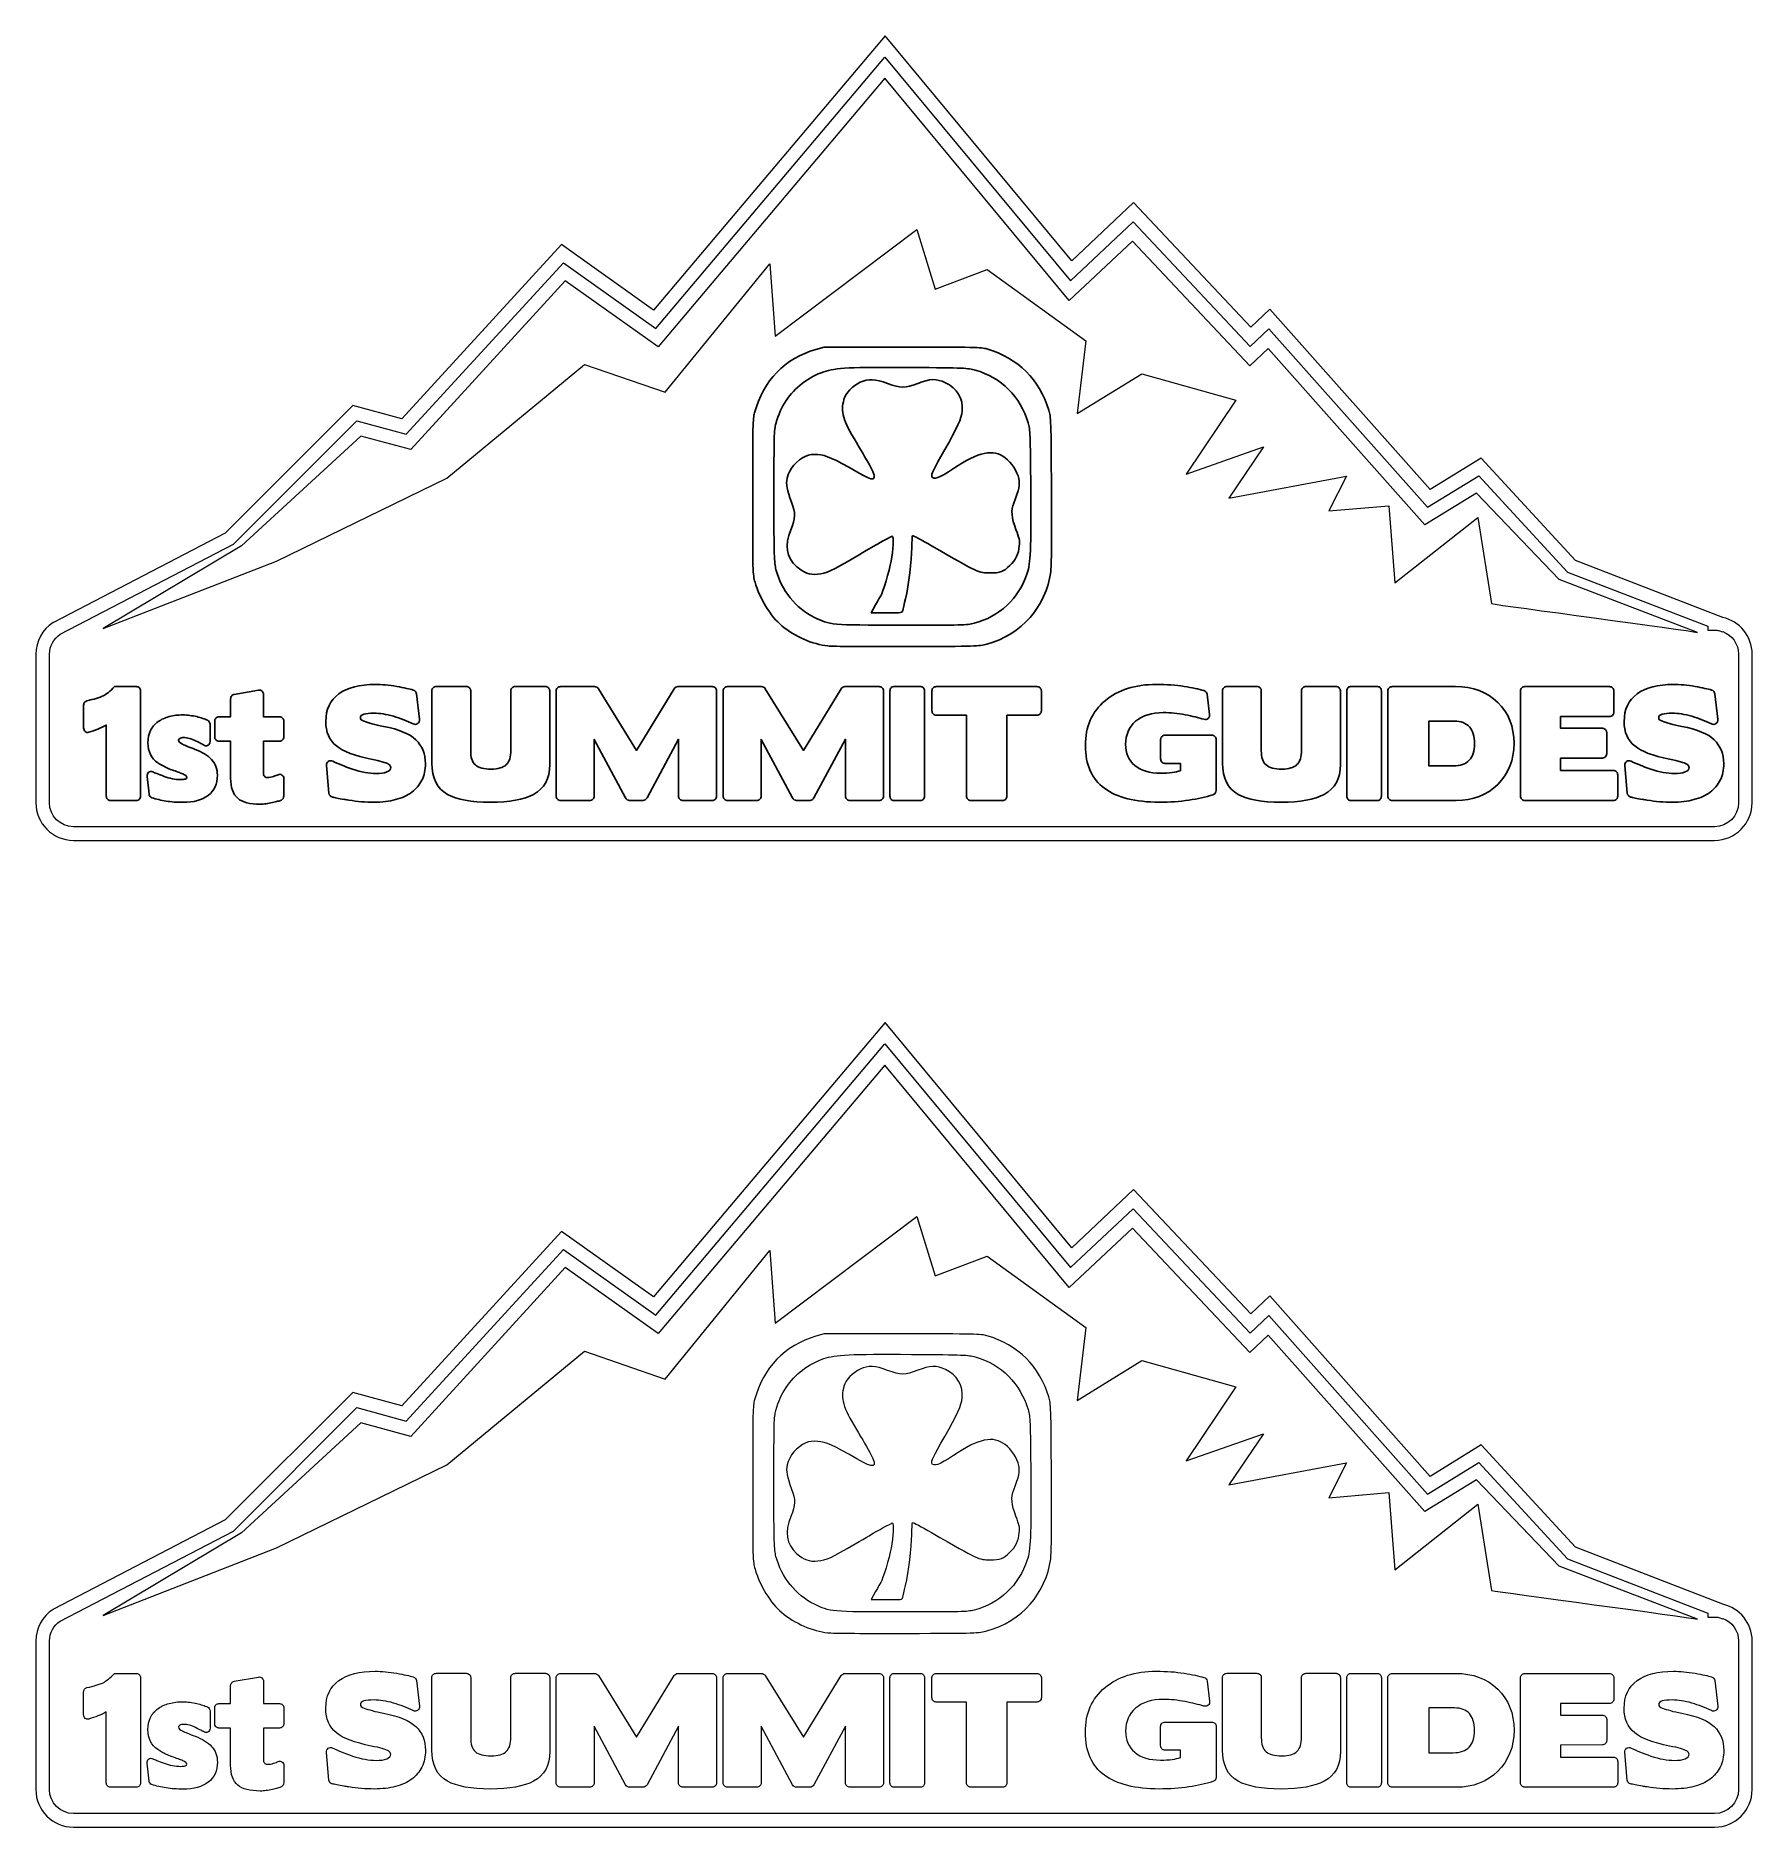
# Model space of a CAD drawing. Header units: inches. Extents: x -3.73 to 3.81, y -3.17 to 4.7.
import ezdxf

# ---------------------------------------------------------------- set-up
doc = ezdxf.new("R2010")
doc.units = ezdxf.units.IN
doc.header["$MEASUREMENT"] = 0
doc.layers.add('Layer 1', color=7, linetype='Continuous')

msp = doc.modelspace()

# ---------------------------------------------------------------- linework, layer by layer
at = {"layer": 'Layer 1', "color": 250, "lineweight": 18}
for points, knots in [([(-2.8989, 2.5156), (-2.8989, 2.5156), (-2.3388, 3.0765), (-2.3388, 3.0765), (-2.3388, 3.0765), (-2.3388, 3.0765), (-2.1225, 3.0177), (-2.1225, 3.0177), (-2.1225, 3.0177), (-2.1225, 3.0177), (-1.421, 3.7842), (-1.421, 3.7842), (-1.421, 3.7842), (-1.421, 3.7842), (-1.0171, 3.4964), (-1.0171, 3.4964), (-1.0171, 3.4964), (-1.0171, 3.4964), (0.0009, 4.7022), (0.0009, 4.7022), (0.0009, 4.7022), (0.0009, 4.7022), (0.8213, 3.7124), (0.8213, 3.7124), (0.8213, 3.7124), (0.8213, 3.7124), (1.0936, 3.9686), (1.0936, 3.9686), (1.0936, 3.9686), (1.0936, 3.9686), (1.6085, 3.4213), (1.6085, 3.4213), (1.6085, 3.4213), (1.6085, 3.4213), (1.6914, 3.5004), (1.6914, 3.5004), (1.6914, 3.5004), (1.6914, 3.5004), (2.3968, 2.7068), (2.3968, 2.7068), (2.3968, 2.7068), (2.3968, 2.7068), (2.621, 2.8451), (2.621, 2.8451), (2.621, 2.8451), (2.621, 2.8451), (3.0352, 2.3951), (3.0352, 2.3951), (3.0352, 2.3951), (3.0352, 2.3951), (3.6826, 2.1448), (3.6826, 2.1448), (3.6826, 2.1448), (3.7564, 2.1283), (3.8119, 2.0622), (3.8119, 1.9836), (3.8119, 1.9836), (3.8119, 1.9836), (3.8119, 1.3299), (3.8119, 1.3299), (3.8119, 1.3299), (3.8119, 1.239), (3.7376, 1.1647), (3.6466, 1.1647), (3.6466, 1.1647), (3.6466, 1.1647), (-3.566, 1.1647), (-3.566, 1.1647), (-3.566, 1.1647), (-3.6569, 1.1647), (-3.7312, 1.239), (-3.7312, 1.3299), (-3.7312, 1.3299), (-3.7312, 1.3299), (-3.7312, 1.9836), (-3.7312, 1.9836), (-3.7312, 1.9836), (-3.7312, 2.0396), (-3.7026, 2.0921), (-3.6552, 2.1221), (-3.6552, 2.1221), (-3.6552, 2.1221), (-3.6542, 2.1228), (-3.6542, 2.1228), (-3.6542, 2.1228), (-3.6542, 2.1228), (-2.8989, 2.5156), (-2.8989, 2.5156)], [0, 0, 0, 0, 0.045455, 0.045455, 0.045455, 0.045455, 0.090909, 0.090909, 0.090909, 0.090909, 0.136364, 0.136364, 0.136364, 0.136364, 0.181818, 0.181818, 0.181818, 0.181818, 0.227273, 0.227273, 0.227273, 0.227273, 0.272727, 0.272727, 0.272727, 0.272727, 0.318182, 0.318182, 0.318182, 0.318182, 0.363636, 0.363636, 0.363636, 0.363636, 0.409091, 0.409091, 0.409091, 0.409091, 0.454545, 0.454545, 0.454545, 0.454545, 0.5, 0.5, 0.5, 0.5, 0.545455, 0.545455, 0.545455, 0.545455, 0.590909, 0.590909, 0.590909, 0.590909, 0.636364, 0.636364, 0.636364, 0.636364, 0.681818, 0.681818, 0.681818, 0.681818, 0.727273, 0.727273, 0.727273, 0.727273, 0.772727, 0.772727, 0.772727, 0.772727, 0.818182, 0.818182, 0.818182, 0.818182, 0.863636, 0.863636, 0.863636, 0.863636, 0.909091, 0.909091, 0.909091, 0.909091, 0.954545, 0.954545, 0.954545, 0.954545, 1, 1, 1, 1]), ([(3.6823, 2.0825), (3.6823, 2.0825), (3.6817, 2.0809), (3.6817, 2.0809), (3.6817, 2.0809), (3.6817, 2.0809), (3.6656, 2.0871), (3.6656, 2.0871), (3.6656, 2.0871), (3.6595, 2.0882), (3.6531, 2.0888), (3.6466, 2.0888), (3.6466, 2.0888), (3.6466, 2.0888), (3.6166, 2.0888), (3.6166, 2.0888), (3.6166, 2.0888), (3.6166, 2.0888), (3.6166, 2.106), (3.6166, 2.106), (3.6166, 2.106), (3.6166, 2.106), (3.0005, 2.3442), (3.0005, 2.3442), (3.0005, 2.3442), (3.0005, 2.3442), (2.6103, 2.7681), (2.6103, 2.7681), (2.6103, 2.7681), (2.6103, 2.7681), (2.3854, 2.6293), (2.3854, 2.6293), (2.3854, 2.6293), (2.3854, 2.6293), (1.6878, 3.4141), (1.6878, 3.4141), (1.6878, 3.4141), (1.6878, 3.4141), (1.6062, 3.3362), (1.6062, 3.3362), (1.6062, 3.3362), (1.6062, 3.3362), (1.091, 3.8838), (1.091, 3.8838), (1.091, 3.8838), (1.091, 3.8838), (0.8159, 3.6249), (0.8159, 3.6249), (0.8159, 3.6249), (0.8159, 3.6249), (0.0004, 4.6086), (0.0004, 4.6086), (0.0004, 4.6086), (0.0004, 4.6086), (-1.0069, 3.4154), (-1.0069, 3.4154), (-1.0069, 3.4154), (-1.0069, 3.4154), (-1.4126, 3.7046), (-1.4126, 3.7046), (-1.4126, 3.7046), (-1.4126, 3.7046), (-2.103, 2.9503), (-2.103, 2.9503), (-2.103, 2.9503), (-2.103, 2.9503), (-2.321, 3.0095), (-2.321, 3.0095), (-2.321, 3.0095), (-2.321, 3.0095), (-2.863, 2.4666), (-2.863, 2.4666), (-2.863, 2.4666), (-2.863, 2.4666), (-3.6241, 2.0708), (-3.6241, 2.0708), (-3.6241, 2.0708), (-3.6535, 2.0517), (-3.6712, 2.0186), (-3.6712, 1.9836), (-3.6712, 1.9836), (-3.6712, 1.9836), (-3.6712, 1.3299), (-3.6712, 1.3299), (-3.6712, 1.3299), (-3.6712, 1.2721), (-3.6238, 1.2247), (-3.566, 1.2247), (-3.566, 1.2247), (-3.566, 1.2247), (3.6466, 1.2247), (3.6466, 1.2247), (3.6466, 1.2247), (3.7044, 1.2247), (3.7519, 1.2721), (3.7519, 1.3299), (3.7519, 1.3299), (3.7519, 1.3299), (3.7519, 1.9836), (3.7519, 1.9836), (3.7519, 1.9836), (3.7519, 2.0289), (3.7227, 2.0678), (3.6823, 2.0825)], [0, 0, 0, 0, 0.038462, 0.038462, 0.038462, 0.038462, 0.076923, 0.076923, 0.076923, 0.076923, 0.115385, 0.115385, 0.115385, 0.115385, 0.153846, 0.153846, 0.153846, 0.153846, 0.192308, 0.192308, 0.192308, 0.192308, 0.230769, 0.230769, 0.230769, 0.230769, 0.269231, 0.269231, 0.269231, 0.269231, 0.307692, 0.307692, 0.307692, 0.307692, 0.346154, 0.346154, 0.346154, 0.346154, 0.384615, 0.384615, 0.384615, 0.384615, 0.423077, 0.423077, 0.423077, 0.423077, 0.461538, 0.461538, 0.461538, 0.461538, 0.5, 0.5, 0.5, 0.5, 0.538462, 0.538462, 0.538462, 0.538462, 0.576923, 0.576923, 0.576923, 0.576923, 0.615385, 0.615385, 0.615385, 0.615385, 0.653846, 0.653846, 0.653846, 0.653846, 0.692308, 0.692308, 0.692308, 0.692308, 0.730769, 0.730769, 0.730769, 0.730769, 0.769231, 0.769231, 0.769231, 0.769231, 0.807692, 0.807692, 0.807692, 0.807692, 0.846154, 0.846154, 0.846154, 0.846154, 0.884615, 0.884615, 0.884615, 0.884615, 0.923077, 0.923077, 0.923077, 0.923077, 0.961538, 0.961538, 0.961538, 0.961538, 1, 1, 1, 1]), ([(-3.4351, 2.0956), (-3.4351, 2.0956), (-2.8269, 2.4594), (-2.8269, 2.4594), (-2.8269, 2.4594), (-2.8269, 2.4594), (-2.3031, 2.9426), (-2.3031, 2.9426), (-2.3031, 2.9426), (-2.3031, 2.9426), (-2.0835, 2.883), (-2.0835, 2.883), (-2.0835, 2.883), (-2.0835, 2.883), (-1.4042, 3.6251), (-1.4042, 3.6251), (-1.4042, 3.6251), (-1.4042, 3.6251), (-0.9968, 3.3347), (-0.9968, 3.3347), (-0.9968, 3.3347), (-0.9968, 3.3347), (0, 4.5154), (0, 4.5154), (0, 4.5154), (0, 4.5154), (0.8105, 3.5377), (0.8105, 3.5377), (0.8105, 3.5377), (0.8105, 3.5377), (1.0884, 3.7992), (1.0884, 3.7992), (1.0884, 3.7992), (1.0884, 3.7992), (1.6039, 3.2513), (1.6039, 3.2513), (1.6039, 3.2513), (1.6039, 3.2513), (1.6843, 3.328), (1.6843, 3.328), (1.6843, 3.328), (1.6843, 3.328), (2.374, 2.552), (2.374, 2.552), (2.374, 2.552), (2.374, 2.552), (2.5997, 2.6913), (2.5997, 2.6913), (2.5997, 2.6913), (2.5997, 2.6913), (2.9634, 2.3117), (2.9634, 2.3117), (2.9634, 2.3117), (2.9634, 2.3117), (3.5714, 2.0792), (3.5714, 2.0792), (3.5714, 2.0792), (3.5257, 2.0891), (2.71, 2.1971), (2.6661, 2.2054), (2.6661, 2.2054), (2.6661, 2.2054), (2.6057, 2.5846), (2.6057, 2.5846), (2.6057, 2.5846), (2.6057, 2.5846), (2.2421, 2.2964), (2.2421, 2.2964), (2.2421, 2.2964), (2.2421, 2.2964), (2.2144, 2.6362), (2.2144, 2.6362), (2.2144, 2.6362), (2.2144, 2.6362), (1.9518, 2.613), (1.9518, 2.613), (1.9518, 2.613), (1.9518, 2.613), (2.0292, 2.7664), (2.0292, 2.7664), (2.0292, 2.7664), (2.0292, 2.7664), (1.5114, 2.6697), (1.5114, 2.6697), (1.5114, 2.6697), (1.5114, 2.6697), (1.6647, 2.8945), (1.6647, 2.8945), (1.6647, 2.8945), (1.6647, 2.8945), (1.3237, 2.7752), (1.3237, 2.7752), (1.3237, 2.7752), (1.3237, 2.7752), (1.5422, 3.1003), (1.5422, 3.1003), (1.5422, 3.1003), (1.5422, 3.1003), (1.1288, 3.2161), (1.1288, 3.2161), (1.1288, 3.2161), (1.1288, 3.2161), (0.8459, 3.0412), (0.8459, 3.0412), (0.8459, 3.0412), (0.8459, 3.0412), (0.8835, 3.3613), (0.8835, 3.3613), (0.8835, 3.3613), (0.8835, 3.3613), (0.4498, 3.6751), (0.4498, 3.6751), (0.4498, 3.6751), (0.4498, 3.6751), (0.2208, 3.5885), (0.2208, 3.5885), (0.2208, 3.5885), (0.2208, 3.5885), (0.1402, 3.85), (0.1402, 3.85), (0.1402, 3.85), (0.1402, 3.85), (-0.4826, 3.381), (-0.4826, 3.381), (-0.4826, 3.381), (-0.4826, 3.381), (-0.5048, 3.6997), (-0.5048, 3.6997), (-0.5048, 3.6997), (-0.5048, 3.6997), (-0.9656, 3.1349), (-0.9656, 3.1349), (-0.9656, 3.1349), (-0.9656, 3.1349), (-1.32, 3.2573), (-1.32, 3.2573), (-1.32, 3.2573), (-1.32, 3.2573), (-1.9246, 2.7572), (-1.9246, 2.7572), (-1.9246, 2.7572), (-1.9246, 2.7572), (-2.6742, 2.3924), (-2.6742, 2.3924), (-2.6742, 2.3924), (-2.6742, 2.3924), (-3.4351, 2.0956), (-3.4351, 2.0956)], [0, 0, 0, 0, 0.027027, 0.027027, 0.027027, 0.027027, 0.054054, 0.054054, 0.054054, 0.054054, 0.081081, 0.081081, 0.081081, 0.081081, 0.108108, 0.108108, 0.108108, 0.108108, 0.135135, 0.135135, 0.135135, 0.135135, 0.162162, 0.162162, 0.162162, 0.162162, 0.189189, 0.189189, 0.189189, 0.189189, 0.216216, 0.216216, 0.216216, 0.216216, 0.243243, 0.243243, 0.243243, 0.243243, 0.27027, 0.27027, 0.27027, 0.27027, 0.297297, 0.297297, 0.297297, 0.297297, 0.324324, 0.324324, 0.324324, 0.324324, 0.351351, 0.351351, 0.351351, 0.351351, 0.378378, 0.378378, 0.378378, 0.378378, 0.405405, 0.405405, 0.405405, 0.405405, 0.432432, 0.432432, 0.432432, 0.432432, 0.459459, 0.459459, 0.459459, 0.459459, 0.486486, 0.486486, 0.486486, 0.486486, 0.513514, 0.513514, 0.513514, 0.513514, 0.540541, 0.540541, 0.540541, 0.540541, 0.567568, 0.567568, 0.567568, 0.567568, 0.594595, 0.594595, 0.594595, 0.594595, 0.621622, 0.621622, 0.621622, 0.621622, 0.648649, 0.648649, 0.648649, 0.648649, 0.675676, 0.675676, 0.675676, 0.675676, 0.702703, 0.702703, 0.702703, 0.702703, 0.72973, 0.72973, 0.72973, 0.72973, 0.756757, 0.756757, 0.756757, 0.756757, 0.783784, 0.783784, 0.783784, 0.783784, 0.810811, 0.810811, 0.810811, 0.810811, 0.837838, 0.837838, 0.837838, 0.837838, 0.864865, 0.864865, 0.864865, 0.864865, 0.891892, 0.891892, 0.891892, 0.891892, 0.918919, 0.918919, 0.918919, 0.918919, 0.945946, 0.945946, 0.945946, 0.945946, 0.972973, 0.972973, 0.972973, 0.972973, 1, 1, 1, 1])]:
    msp.add_open_spline(points, degree=3, knots=knots, dxfattribs=at)
at = {"layer": 'Layer 1'}
for points, knots in [([(-0.2502, 2.0194), (-0.3178, 2.0268), (-0.3956, 2.0609), (-0.4528, 2.1083), (-0.4528, 2.1083), (-0.5011, 2.1484), (-0.5508, 2.229), (-0.5705, 2.2995), (-0.5705, 2.2995), (-0.5807, 2.3357), (-0.5807, 2.3377), (-0.5808, 2.6753), (-0.5808, 2.6753), (-0.5808, 2.6753), (-0.5808, 2.6897), (-0.5808, 2.6897), (-0.5808, 2.6897), (-0.5808, 2.6897), (-0.5808, 2.7037), (-0.5808, 2.7037), (-0.5808, 2.7037), (-0.5808, 2.9894), (-0.5799, 3.0179), (-0.5727, 3.0443), (-0.5727, 3.0443), (-0.5334, 3.1868), (-0.4399, 3.2834), (-0.3029, 3.323), (-0.3029, 3.323), (-0.3029, 3.323), (-0.2665, 3.3336), (-0.2665, 3.3336), (-0.2665, 3.3336), (-0.2665, 3.3336), (0.0774, 3.3336), (0.0774, 3.3336), (0.0774, 3.3336), (0.3948, 3.3336), (0.4235, 3.3329), (0.4487, 3.3254), (0.4487, 3.3254), (0.5863, 3.2843), (0.6799, 3.1918), (0.7206, 3.0566), (0.7206, 3.0566), (0.7303, 3.0245), (0.7305, 3.0164), (0.7322, 2.7026), (0.7322, 2.7026), (0.7334, 2.4915), (0.7323, 2.369), (0.7291, 2.345), (0.7291, 2.345), (0.7088, 2.1923), (0.6004, 2.0696), (0.4487, 2.0277), (0.4487, 2.0277), (0.4129, 2.0178), (0.4068, 2.0176), (0.098, 2.0166), (0.098, 2.0166), (-0.0749, 2.0161), (-0.2316, 2.0173), (-0.2502, 2.0194)], [0, 0, 0, 0, 0.0625, 0.0625, 0.0625, 0.0625, 0.125, 0.125, 0.125, 0.125, 0.1875, 0.1875, 0.1875, 0.1875, 0.25, 0.25, 0.25, 0.25, 0.3125, 0.3125, 0.3125, 0.3125, 0.375, 0.375, 0.375, 0.375, 0.4375, 0.4375, 0.4375, 0.4375, 0.5, 0.5, 0.5, 0.5, 0.5625, 0.5625, 0.5625, 0.5625, 0.625, 0.625, 0.625, 0.625, 0.6875, 0.6875, 0.6875, 0.6875, 0.75, 0.75, 0.75, 0.75, 0.8125, 0.8125, 0.8125, 0.8125, 0.875, 0.875, 0.875, 0.875, 0.9375, 0.9375, 0.9375, 0.9375, 1, 1, 1, 1]), ([(0.3922, 2.1193), (0.5038, 2.1474), (0.5886, 2.2274), (0.626, 2.3397), (0.626, 2.3397), (0.6404, 2.3828), (0.6429, 2.4447), (0.6413, 2.7072), (0.6413, 2.7072), (0.6396, 2.9583), (0.6393, 2.9655), (0.6293, 3.001), (0.6293, 3.001), (0.5972, 3.1143), (0.5105, 3.2008), (0.3977, 3.2321), (0.3977, 3.2321), (0.3637, 3.2415), (0.3515, 3.242), (0.1172, 3.2437), (0.1172, 3.2437), (-0.1534, 3.2456), (-0.216, 3.2425), (-0.2679, 3.2249), (-0.2679, 3.2249), (-0.3345, 3.2022), (-0.3961, 3.1552), (-0.4339, 3.0981), (-0.4339, 3.0981), (-0.4546, 3.0669), (-0.4668, 3.0392), (-0.4786, 2.9967), (-0.4786, 2.9967), (-0.4869, 2.9666), (-0.4874, 2.9482), (-0.4874, 2.6777), (-0.4874, 2.6777), (-0.4873, 2.4082), (-0.4867, 2.3884), (-0.4784, 2.3553), (-0.4784, 2.3553), (-0.4556, 2.2646), (-0.3916, 2.185), (-0.3097, 2.1453), (-0.3097, 2.1453), (-0.239, 2.111), (-0.2437, 2.1114), (0.0752, 2.111), (0.0752, 2.111), (0.3391, 2.1106), (0.3599, 2.1111), (0.3922, 2.1193)], [0, 0, 0, 0, 0.076923, 0.076923, 0.076923, 0.076923, 0.153846, 0.153846, 0.153846, 0.153846, 0.230769, 0.230769, 0.230769, 0.230769, 0.307692, 0.307692, 0.307692, 0.307692, 0.384615, 0.384615, 0.384615, 0.384615, 0.461538, 0.461538, 0.461538, 0.461538, 0.538462, 0.538462, 0.538462, 0.538462, 0.615385, 0.615385, 0.615385, 0.615385, 0.692308, 0.692308, 0.692308, 0.692308, 0.769231, 0.769231, 0.769231, 0.769231, 0.846154, 0.846154, 0.846154, 0.846154, 0.923077, 0.923077, 0.923077, 0.923077, 1, 1, 1, 1]), ([(-0.0404, 2.2004), (-0.0299, 2.2198), (-0.0198, 2.2377), (-0.0181, 2.2403), (-0.0181, 2.2403), (-0.0091, 2.253), (0.0202, 2.35), (0.0278, 2.3921), (0.0278, 2.3921), (0.0365, 2.4405), (0.0394, 2.5022), (0.0329, 2.5022), (0.0329, 2.5022), (0.031, 2.5022), (0.0132, 2.493), (-0.0066, 2.4817), (-0.0066, 2.4817), (-0.0264, 2.4704), (-0.043, 2.4612), (-0.0435, 2.4612), (-0.0435, 2.4612), (-0.044, 2.4612), (-0.0831, 2.4383), (-0.1304, 2.4104), (-0.1304, 2.4104), (-0.2346, 2.3489), (-0.2571, 2.3385), (-0.2944, 2.335), (-0.2944, 2.335), (-0.3307, 2.3317), (-0.358, 2.3412), (-0.3862, 2.3672), (-0.3862, 2.3672), (-0.4339, 2.4111), (-0.442, 2.4607), (-0.4129, 2.5307), (-0.4129, 2.5307), (-0.392, 2.5811), (-0.3914, 2.6036), (-0.4098, 2.6515), (-0.4098, 2.6515), (-0.4309, 2.7063), (-0.4353, 2.7305), (-0.429, 2.7576), (-0.429, 2.7576), (-0.4197, 2.7981), (-0.3871, 2.8363), (-0.3466, 2.8543), (-0.3466, 2.8543), (-0.3307, 2.8613), (-0.3197, 2.8627), (-0.2942, 2.8611), (-0.2942, 2.8611), (-0.2579, 2.8587), (-0.226, 2.8444), (-0.1237, 2.7849), (-0.1237, 2.7849), (-0.0444, 2.7387), (-0.03, 2.7439), (-0.0629, 2.8068), (-0.0629, 2.8068), (-0.073, 2.8259), (-0.1008, 2.874), (-0.1248, 2.9137), (-0.1248, 2.9137), (-0.1846, 3.0125), (-0.1954, 3.0499), (-0.1796, 3.1031), (-0.1796, 3.1031), (-0.1709, 3.1327), (-0.1422, 3.163), (-0.108, 3.1789), (-0.108, 3.1789), (-0.0726, 3.1954), (-0.0425, 3.194), (0.0124, 3.1733), (0.0124, 3.1733), (0.0694, 3.1518), (0.0886, 3.1518), (0.1445, 3.1737), (0.1445, 3.1737), (0.1987, 3.1949), (0.2274, 3.1957), (0.2668, 3.177), (0.2668, 3.177), (0.3176, 3.153), (0.3452, 3.1062), (0.3403, 3.0523), (0.3403, 3.0523), (0.3375, 3.0212), (0.3175, 2.9769), (0.2636, 2.8826), (0.2636, 2.8826), (0.2136, 2.795), (0.2031, 2.7734), (0.2064, 2.7649), (0.2064, 2.7649), (0.2129, 2.7478), (0.2398, 2.7574), (0.3015, 2.799), (0.3015, 2.799), (0.4125, 2.8738), (0.4766, 2.8873), (0.5293, 2.8469), (0.5293, 2.8469), (0.556, 2.8265), (0.5824, 2.7859), (0.5888, 2.7554), (0.5888, 2.7554), (0.5943, 2.7289), (0.5898, 2.7069), (0.5669, 2.648), (0.5669, 2.648), (0.5539, 2.6148), (0.5564, 2.5837), (0.5761, 2.5322), (0.5761, 2.5322), (0.5912, 2.4928), (0.5931, 2.4836), (0.5911, 2.4592), (0.5911, 2.4592), (0.5884, 2.4253), (0.5747, 2.3965), (0.5501, 2.3733), (0.5501, 2.3733), (0.5201, 2.345), (0.5084, 2.3406), (0.4624, 2.3405), (0.4624, 2.3405), (0.4118, 2.3405), (0.4136, 2.3396), (0.2053, 2.4603), (0.2053, 2.4603), (0.1616, 2.4856), (0.1242, 2.5052), (0.1222, 2.504), (0.1222, 2.504), (0.1201, 2.5027), (0.1184, 2.4787), (0.1184, 2.4507), (0.1184, 2.4507), (0.1182, 2.3936), (0.1053, 2.2887), (0.0907, 2.2266), (0.0907, 2.2266), (0.0854, 2.204), (0.0801, 2.181), (0.0787, 2.1754), (0.0787, 2.1754), (0.0764, 2.1653), (0.0752, 2.1651), (0.0085, 2.1651), (0.0085, 2.1651), (0.0085, 2.1651), (-0.0595, 2.1651), (-0.0595, 2.1651), (-0.0595, 2.1651), (-0.0595, 2.1651), (-0.0404, 2.2004), (-0.0404, 2.2004)], [0, 0, 0, 0, 0.025, 0.025, 0.025, 0.025, 0.05, 0.05, 0.05, 0.05, 0.075, 0.075, 0.075, 0.075, 0.1, 0.1, 0.1, 0.1, 0.125, 0.125, 0.125, 0.125, 0.15, 0.15, 0.15, 0.15, 0.175, 0.175, 0.175, 0.175, 0.2, 0.2, 0.2, 0.2, 0.225, 0.225, 0.225, 0.225, 0.25, 0.25, 0.25, 0.25, 0.275, 0.275, 0.275, 0.275, 0.3, 0.3, 0.3, 0.3, 0.325, 0.325, 0.325, 0.325, 0.35, 0.35, 0.35, 0.35, 0.375, 0.375, 0.375, 0.375, 0.4, 0.4, 0.4, 0.4, 0.425, 0.425, 0.425, 0.425, 0.45, 0.45, 0.45, 0.45, 0.475, 0.475, 0.475, 0.475, 0.5, 0.5, 0.5, 0.5, 0.525, 0.525, 0.525, 0.525, 0.55, 0.55, 0.55, 0.55, 0.575, 0.575, 0.575, 0.575, 0.6, 0.6, 0.6, 0.6, 0.625, 0.625, 0.625, 0.625, 0.65, 0.65, 0.65, 0.65, 0.675, 0.675, 0.675, 0.675, 0.7, 0.7, 0.7, 0.7, 0.725, 0.725, 0.725, 0.725, 0.75, 0.75, 0.75, 0.75, 0.775, 0.775, 0.775, 0.775, 0.8, 0.8, 0.8, 0.8, 0.825, 0.825, 0.825, 0.825, 0.85, 0.85, 0.85, 0.85, 0.875, 0.875, 0.875, 0.875, 0.9, 0.9, 0.9, 0.9, 0.925, 0.925, 0.925, 0.925, 0.95, 0.95, 0.95, 0.95, 0.975, 0.975, 0.975, 0.975, 1, 1, 1, 1])]:
    msp.add_open_spline(points, degree=3, knots=knots, dxfattribs=at)
at = {"layer": 'Layer 1', "color": 250}
for points, knots in [([(-3.2889, 1.3401), (-3.2838, 1.3401), (-3.2795, 1.3421), (-3.2761, 1.3459), (-3.2761, 1.3459), (-3.2727, 1.3497), (-3.271, 1.3542), (-3.271, 1.3593), (-3.271, 1.3593), (-3.271, 1.3593), (-3.271, 1.8216), (-3.271, 1.8216), (-3.271, 1.8216), (-3.271, 1.8267), (-3.2727, 1.8312), (-3.2761, 1.835), (-3.2761, 1.835), (-3.2795, 1.8389), (-3.2838, 1.8408), (-3.2889, 1.8408), (-3.2889, 1.8408), (-3.2889, 1.8408), (-3.3853, 1.8408), (-3.3853, 1.8408), (-3.3853, 1.8408), (-3.3951, 1.831), (-3.4041, 1.8226), (-3.4124, 1.8155), (-3.4124, 1.8155), (-3.4207, 1.8085), (-3.4285, 1.8033), (-3.4357, 1.7999), (-3.4357, 1.7999), (-3.4438, 1.7961), (-3.4537, 1.7923), (-3.4654, 1.7887), (-3.4654, 1.7887), (-3.4771, 1.7851), (-3.4909, 1.7816), (-3.5066, 1.7782), (-3.5066, 1.7782), (-3.5104, 1.7773), (-3.5138, 1.7752), (-3.5168, 1.7718), (-3.5168, 1.7718), (-3.5198, 1.7684), (-3.5213, 1.7644), (-3.5213, 1.7597), (-3.5213, 1.7597), (-3.5213, 1.7597), (-3.5213, 1.6594), (-3.5213, 1.6594), (-3.5213, 1.6594), (-3.5213, 1.6526), (-3.519, 1.6472), (-3.5143, 1.6431), (-3.5143, 1.6431), (-3.5096, 1.6391), (-3.5043, 1.6381), (-3.4983, 1.6403), (-3.4983, 1.6403), (-3.4838, 1.6445), (-3.4705, 1.649), (-3.4584, 1.6537), (-3.4584, 1.6537), (-3.4463, 1.6584), (-3.434, 1.6643), (-3.4217, 1.6716), (-3.4217, 1.6716), (-3.4217, 1.6716), (-3.4217, 1.3593), (-3.4217, 1.3593), (-3.4217, 1.3593), (-3.4217, 1.3542), (-3.4199, 1.3497), (-3.4163, 1.3459), (-3.4163, 1.3459), (-3.4126, 1.3421), (-3.4085, 1.3401), (-3.4038, 1.3401), (-3.4038, 1.3401), (-3.4038, 1.3401), (-3.2889, 1.3401), (-3.2889, 1.3401)], [0, 0, 0, 0, 0.047619, 0.047619, 0.047619, 0.047619, 0.095238, 0.095238, 0.095238, 0.095238, 0.142857, 0.142857, 0.142857, 0.142857, 0.190476, 0.190476, 0.190476, 0.190476, 0.238095, 0.238095, 0.238095, 0.238095, 0.285714, 0.285714, 0.285714, 0.285714, 0.333333, 0.333333, 0.333333, 0.333333, 0.380952, 0.380952, 0.380952, 0.380952, 0.428571, 0.428571, 0.428571, 0.428571, 0.47619, 0.47619, 0.47619, 0.47619, 0.52381, 0.52381, 0.52381, 0.52381, 0.571429, 0.571429, 0.571429, 0.571429, 0.619048, 0.619048, 0.619048, 0.619048, 0.666667, 0.666667, 0.666667, 0.666667, 0.714286, 0.714286, 0.714286, 0.714286, 0.761905, 0.761905, 0.761905, 0.761905, 0.809524, 0.809524, 0.809524, 0.809524, 0.857143, 0.857143, 0.857143, 0.857143, 0.904762, 0.904762, 0.904762, 0.904762, 0.952381, 0.952381, 0.952381, 0.952381, 1, 1, 1, 1]), ([(-2.7314, 1.4653), (-2.7314, 1.4653), (-2.7314, 1.6007), (-2.7314, 1.6007), (-2.7314, 1.6007), (-2.7314, 1.6007), (-2.6599, 1.6007), (-2.6599, 1.6007), (-2.6599, 1.6007), (-2.6548, 1.6007), (-2.6504, 1.6026), (-2.6468, 1.6064), (-2.6468, 1.6064), (-2.6432, 1.6103), (-2.6414, 1.6149), (-2.6414, 1.6205), (-2.6414, 1.6205), (-2.6414, 1.6205), (-2.6414, 1.6888), (-2.6414, 1.6888), (-2.6414, 1.6888), (-2.6414, 1.6943), (-2.6432, 1.6989), (-2.6468, 1.7025), (-2.6468, 1.7025), (-2.6504, 1.7061), (-2.6548, 1.7079), (-2.6599, 1.7079), (-2.6599, 1.7079), (-2.6599, 1.7079), (-2.7314, 1.7079), (-2.7314, 1.7079), (-2.7314, 1.7079), (-2.7314, 1.7079), (-2.7308, 1.8056), (-2.7308, 1.8056), (-2.7308, 1.8056), (-2.7308, 1.8116), (-2.7329, 1.8166), (-2.7372, 1.8207), (-2.7372, 1.8207), (-2.7414, 1.8247), (-2.7465, 1.8261), (-2.7525, 1.8248), (-2.7525, 1.8248), (-2.7525, 1.8248), (-2.8591, 1.8063), (-2.8591, 1.8063), (-2.8591, 1.8063), (-2.8634, 1.8059), (-2.8671, 1.8037), (-2.8703, 1.7999), (-2.8703, 1.7999), (-2.8735, 1.7961), (-2.8751, 1.7918), (-2.8751, 1.7871), (-2.8751, 1.7871), (-2.8751, 1.7871), (-2.8751, 1.7079), (-2.8751, 1.7079), (-2.8751, 1.7079), (-2.8751, 1.7079), (-2.9268, 1.7079), (-2.9268, 1.7079), (-2.9268, 1.7079), (-2.9315, 1.7079), (-2.9357, 1.7061), (-2.9396, 1.7025), (-2.9396, 1.7025), (-2.9434, 1.6989), (-2.9453, 1.6943), (-2.9453, 1.6888), (-2.9453, 1.6888), (-2.9453, 1.6888), (-2.9453, 1.6205), (-2.9453, 1.6205), (-2.9453, 1.6205), (-2.9453, 1.6149), (-2.9434, 1.6103), (-2.9396, 1.6064), (-2.9396, 1.6064), (-2.9357, 1.6026), (-2.9315, 1.6007), (-2.9268, 1.6007), (-2.9268, 1.6007), (-2.9268, 1.6007), (-2.8751, 1.6007), (-2.8751, 1.6007), (-2.8751, 1.6007), (-2.8751, 1.6007), (-2.8751, 1.4378), (-2.8751, 1.4378), (-2.8751, 1.4378), (-2.8751, 1.3966), (-2.8648, 1.3672), (-2.8441, 1.3497), (-2.8441, 1.3497), (-2.8235, 1.3323), (-2.7904, 1.3235), (-2.7448, 1.3235), (-2.7448, 1.3235), (-2.7363, 1.3235), (-2.7278, 1.3242), (-2.7193, 1.3255), (-2.7193, 1.3255), (-2.7108, 1.3267), (-2.7016, 1.3284), (-2.6918, 1.3306), (-2.6918, 1.3306), (-2.6829, 1.3327), (-2.6751, 1.3346), (-2.6685, 1.3363), (-2.6685, 1.3363), (-2.6619, 1.338), (-2.6565, 1.3399), (-2.6522, 1.3421), (-2.6522, 1.3421), (-2.6493, 1.3429), (-2.6467, 1.3451), (-2.6446, 1.3488), (-2.6446, 1.3488), (-2.6424, 1.3524), (-2.6414, 1.3559), (-2.6414, 1.3593), (-2.6414, 1.3593), (-2.6414, 1.3593), (-2.6414, 1.4353), (-2.6414, 1.4353), (-2.6414, 1.4353), (-2.6414, 1.4425), (-2.644, 1.4481), (-2.6494, 1.4519), (-2.6494, 1.4519), (-2.6547, 1.4557), (-2.6605, 1.4562), (-2.6669, 1.4532), (-2.6669, 1.4532), (-2.6716, 1.451), (-2.6782, 1.4485), (-2.6867, 1.4455), (-2.6867, 1.4455), (-2.6952, 1.4425), (-2.7048, 1.441), (-2.7154, 1.441), (-2.7154, 1.441), (-2.7201, 1.441), (-2.724, 1.4431), (-2.7269, 1.4471), (-2.7269, 1.4471), (-2.7299, 1.4511), (-2.7314, 1.4572), (-2.7314, 1.4653)], [0, 0, 0, 0, 0.026316, 0.026316, 0.026316, 0.026316, 0.052632, 0.052632, 0.052632, 0.052632, 0.078947, 0.078947, 0.078947, 0.078947, 0.105263, 0.105263, 0.105263, 0.105263, 0.131579, 0.131579, 0.131579, 0.131579, 0.157895, 0.157895, 0.157895, 0.157895, 0.184211, 0.184211, 0.184211, 0.184211, 0.210526, 0.210526, 0.210526, 0.210526, 0.236842, 0.236842, 0.236842, 0.236842, 0.263158, 0.263158, 0.263158, 0.263158, 0.289474, 0.289474, 0.289474, 0.289474, 0.315789, 0.315789, 0.315789, 0.315789, 0.342105, 0.342105, 0.342105, 0.342105, 0.368421, 0.368421, 0.368421, 0.368421, 0.394737, 0.394737, 0.394737, 0.394737, 0.421053, 0.421053, 0.421053, 0.421053, 0.447368, 0.447368, 0.447368, 0.447368, 0.473684, 0.473684, 0.473684, 0.473684, 0.5, 0.5, 0.5, 0.5, 0.526316, 0.526316, 0.526316, 0.526316, 0.552632, 0.552632, 0.552632, 0.552632, 0.578947, 0.578947, 0.578947, 0.578947, 0.605263, 0.605263, 0.605263, 0.605263, 0.631579, 0.631579, 0.631579, 0.631579, 0.657895, 0.657895, 0.657895, 0.657895, 0.684211, 0.684211, 0.684211, 0.684211, 0.710526, 0.710526, 0.710526, 0.710526, 0.736842, 0.736842, 0.736842, 0.736842, 0.763158, 0.763158, 0.763158, 0.763158, 0.789474, 0.789474, 0.789474, 0.789474, 0.815789, 0.815789, 0.815789, 0.815789, 0.842105, 0.842105, 0.842105, 0.842105, 0.868421, 0.868421, 0.868421, 0.868421, 0.894737, 0.894737, 0.894737, 0.894737, 0.921053, 0.921053, 0.921053, 0.921053, 0.947368, 0.947368, 0.947368, 0.947368, 0.973684, 0.973684, 0.973684, 0.973684, 1, 1, 1, 1]), ([(-2.0188, 1.5023), (-2.0188, 1.5449), (-2.0331, 1.5798), (-2.0616, 1.6071), (-2.0616, 1.6071), (-2.0871, 1.6326), (-2.1344, 1.6522), (-2.2033, 1.6658), (-2.2033, 1.6658), (-2.2225, 1.6692), (-2.2391, 1.6729), (-2.2531, 1.677), (-2.2531, 1.677), (-2.2672, 1.681), (-2.2791, 1.6848), (-2.2889, 1.6882), (-2.2889, 1.6882), (-2.2995, 1.692), (-2.3049, 1.6973), (-2.3049, 1.7041), (-2.3049, 1.7041), (-2.3049, 1.7114), (-2.2996, 1.7165), (-2.2892, 1.7194), (-2.2892, 1.7194), (-2.2788, 1.7224), (-2.264, 1.7239), (-2.2448, 1.7239), (-2.2448, 1.7239), (-2.2197, 1.7239), (-2.1914, 1.7194), (-2.1599, 1.7105), (-2.1599, 1.7105), (-2.1442, 1.7058), (-2.1291, 1.7007), (-2.1146, 1.6952), (-2.1146, 1.6952), (-2.1001, 1.6896), (-2.0863, 1.6837), (-2.0731, 1.6773), (-2.0731, 1.6773), (-2.0658, 1.6735), (-2.0592, 1.6738), (-2.0533, 1.6783), (-2.0533, 1.6783), (-2.0473, 1.6827), (-2.0448, 1.689), (-2.0456, 1.6971), (-2.0456, 1.6971), (-2.0456, 1.6971), (-2.0584, 1.8088), (-2.0584, 1.8088), (-2.0584, 1.8088), (-2.0588, 1.8122), (-2.0604, 1.8156), (-2.0632, 1.8191), (-2.0632, 1.8191), (-2.0659, 1.8225), (-2.069, 1.8246), (-2.0724, 1.8254), (-2.0724, 1.8254), (-2.0805, 1.828), (-2.0906, 1.8306), (-2.1028, 1.8331), (-2.1028, 1.8331), (-2.1149, 1.8357), (-2.1291, 1.8384), (-2.1452, 1.8414), (-2.1452, 1.8414), (-2.1789, 1.8474), (-2.2106, 1.8503), (-2.2404, 1.8503), (-2.2404, 1.8503), (-2.3085, 1.8503), (-2.3616, 1.8365), (-2.3997, 1.8088), (-2.3997, 1.8088), (-2.4378, 1.7812), (-2.4568, 1.7405), (-2.4568, 1.6869), (-2.4568, 1.6869), (-2.4568, 1.6409), (-2.4413, 1.6051), (-2.4102, 1.5796), (-2.4102, 1.5796), (-2.3817, 1.5558), (-2.3306, 1.5364), (-2.257, 1.5215), (-2.257, 1.5215), (-2.2178, 1.5138), (-2.1927, 1.5066), (-2.1816, 1.4998), (-2.1816, 1.4998), (-2.1748, 1.4951), (-2.1714, 1.4904), (-2.1714, 1.4857), (-2.1714, 1.4857), (-2.1714, 1.4768), (-2.1773, 1.47), (-2.189, 1.4653), (-2.189, 1.4653), (-2.2007, 1.4606), (-2.2161, 1.4583), (-2.2353, 1.4583), (-2.2353, 1.4583), (-2.2663, 1.4583), (-2.301, 1.4647), (-2.3393, 1.4774), (-2.3393, 1.4774), (-2.3764, 1.4906), (-2.4053, 1.5023), (-2.4262, 1.5126), (-2.4262, 1.5126), (-2.4334, 1.516), (-2.44, 1.5156), (-2.446, 1.5116), (-2.446, 1.5116), (-2.4519, 1.5076), (-2.4545, 1.5015), (-2.4536, 1.4934), (-2.4536, 1.4934), (-2.4536, 1.4934), (-2.4434, 1.3721), (-2.4434, 1.3721), (-2.4434, 1.3721), (-2.443, 1.3682), (-2.4413, 1.3646), (-2.4383, 1.3612), (-2.4383, 1.3612), (-2.4353, 1.3578), (-2.4319, 1.3557), (-2.4281, 1.3548), (-2.4281, 1.3548), (-2.4234, 1.354), (-2.4167, 1.3526), (-2.408, 1.3507), (-2.408, 1.3507), (-2.3993, 1.3488), (-2.3887, 1.3467), (-2.3764, 1.3446), (-2.3764, 1.3446), (-2.3764, 1.3446), (-2.3764, 1.3453), (-2.3764, 1.3453), (-2.3764, 1.3453), (-2.373, 1.3444), (-2.3697, 1.3438), (-2.3665, 1.3433), (-2.3665, 1.3433), (-2.3633, 1.3429), (-2.3596, 1.3423), (-2.3553, 1.3414), (-2.3553, 1.3414), (-2.337, 1.3384), (-2.3186, 1.3362), (-2.3001, 1.3347), (-2.3001, 1.3347), (-2.2816, 1.3332), (-2.2629, 1.3325), (-2.2442, 1.3325), (-2.2442, 1.3325), (-2.2093, 1.3325), (-2.1779, 1.3362), (-2.15, 1.3437), (-2.15, 1.3437), (-2.1221, 1.3511), (-2.0985, 1.362), (-2.0791, 1.3762), (-2.0791, 1.3762), (-2.0598, 1.3905), (-2.0449, 1.4082), (-2.0344, 1.4292), (-2.0344, 1.4292), (-2.024, 1.4503), (-2.0188, 1.4747), (-2.0188, 1.5023)], [0, 0, 0, 0, 0.022727, 0.022727, 0.022727, 0.022727, 0.045455, 0.045455, 0.045455, 0.045455, 0.068182, 0.068182, 0.068182, 0.068182, 0.090909, 0.090909, 0.090909, 0.090909, 0.113636, 0.113636, 0.113636, 0.113636, 0.136364, 0.136364, 0.136364, 0.136364, 0.159091, 0.159091, 0.159091, 0.159091, 0.181818, 0.181818, 0.181818, 0.181818, 0.204545, 0.204545, 0.204545, 0.204545, 0.227273, 0.227273, 0.227273, 0.227273, 0.25, 0.25, 0.25, 0.25, 0.272727, 0.272727, 0.272727, 0.272727, 0.295455, 0.295455, 0.295455, 0.295455, 0.318182, 0.318182, 0.318182, 0.318182, 0.340909, 0.340909, 0.340909, 0.340909, 0.363636, 0.363636, 0.363636, 0.363636, 0.386364, 0.386364, 0.386364, 0.386364, 0.409091, 0.409091, 0.409091, 0.409091, 0.431818, 0.431818, 0.431818, 0.431818, 0.454545, 0.454545, 0.454545, 0.454545, 0.477273, 0.477273, 0.477273, 0.477273, 0.5, 0.5, 0.5, 0.5, 0.522727, 0.522727, 0.522727, 0.522727, 0.545455, 0.545455, 0.545455, 0.545455, 0.568182, 0.568182, 0.568182, 0.568182, 0.590909, 0.590909, 0.590909, 0.590909, 0.613636, 0.613636, 0.613636, 0.613636, 0.636364, 0.636364, 0.636364, 0.636364, 0.659091, 0.659091, 0.659091, 0.659091, 0.681818, 0.681818, 0.681818, 0.681818, 0.704545, 0.704545, 0.704545, 0.704545, 0.727273, 0.727273, 0.727273, 0.727273, 0.75, 0.75, 0.75, 0.75, 0.772727, 0.772727, 0.772727, 0.772727, 0.795455, 0.795455, 0.795455, 0.795455, 0.818182, 0.818182, 0.818182, 0.818182, 0.840909, 0.840909, 0.840909, 0.840909, 0.863636, 0.863636, 0.863636, 0.863636, 0.886364, 0.886364, 0.886364, 0.886364, 0.909091, 0.909091, 0.909091, 0.909091, 0.931818, 0.931818, 0.931818, 0.931818, 0.954545, 0.954545, 0.954545, 0.954545, 0.977273, 0.977273, 0.977273, 0.977273, 1, 1, 1, 1]), ([(-1.6433, 1.5611), (-1.6433, 1.5317), (-1.6501, 1.5105), (-1.6638, 1.4976), (-1.6638, 1.4976), (-1.6774, 1.4846), (-1.6995, 1.4781), (-1.7302, 1.4781), (-1.7302, 1.4781), (-1.7625, 1.4781), (-1.7856, 1.4842), (-1.7995, 1.4966), (-1.7995, 1.4966), (-1.8133, 1.5089), (-1.8202, 1.5298), (-1.8202, 1.5592), (-1.8202, 1.5592), (-1.8202, 1.5592), (-1.8202, 1.8222), (-1.8202, 1.8222), (-1.8202, 1.8222), (-1.8202, 1.8274), (-1.8221, 1.8318), (-1.826, 1.8357), (-1.826, 1.8357), (-1.8298, 1.8395), (-1.8345, 1.8414), (-1.84, 1.8414), (-1.84, 1.8414), (-1.84, 1.8414), (-1.9709, 1.8414), (-1.9709, 1.8414), (-1.9709, 1.8414), (-1.9764, 1.8414), (-1.9811, 1.8395), (-1.985, 1.8357), (-1.985, 1.8357), (-1.9888, 1.8318), (-1.9907, 1.8274), (-1.9907, 1.8222), (-1.9907, 1.8222), (-1.9907, 1.8222), (-1.9907, 1.5043), (-1.9907, 1.5043), (-1.9907, 1.5043), (-1.9907, 1.4383), (-1.9679, 1.3925), (-1.9224, 1.367), (-1.9224, 1.367), (-1.8811, 1.344), (-1.8179, 1.3325), (-1.7327, 1.3325), (-1.7327, 1.3325), (-1.6501, 1.3325), (-1.5871, 1.344), (-1.5437, 1.367), (-1.5437, 1.367), (-1.4965, 1.3925), (-1.4728, 1.4361), (-1.4728, 1.4979), (-1.4728, 1.4979), (-1.4728, 1.4979), (-1.4728, 1.8222), (-1.4728, 1.8222), (-1.4728, 1.8222), (-1.4728, 1.8274), (-1.4748, 1.8318), (-1.4786, 1.8357), (-1.4786, 1.8357), (-1.4824, 1.8395), (-1.4869, 1.8414), (-1.492, 1.8414), (-1.492, 1.8414), (-1.492, 1.8414), (-1.6235, 1.8414), (-1.6235, 1.8414), (-1.6235, 1.8414), (-1.6291, 1.8414), (-1.6338, 1.8395), (-1.6376, 1.8357), (-1.6376, 1.8357), (-1.6414, 1.8318), (-1.6433, 1.8274), (-1.6433, 1.8222), (-1.6433, 1.8222), (-1.6433, 1.8222), (-1.6433, 1.5611), (-1.6433, 1.5611)], [0, 0, 0, 0, 0.045455, 0.045455, 0.045455, 0.045455, 0.090909, 0.090909, 0.090909, 0.090909, 0.136364, 0.136364, 0.136364, 0.136364, 0.181818, 0.181818, 0.181818, 0.181818, 0.227273, 0.227273, 0.227273, 0.227273, 0.272727, 0.272727, 0.272727, 0.272727, 0.318182, 0.318182, 0.318182, 0.318182, 0.363636, 0.363636, 0.363636, 0.363636, 0.409091, 0.409091, 0.409091, 0.409091, 0.454545, 0.454545, 0.454545, 0.454545, 0.5, 0.5, 0.5, 0.5, 0.545455, 0.545455, 0.545455, 0.545455, 0.590909, 0.590909, 0.590909, 0.590909, 0.636364, 0.636364, 0.636364, 0.636364, 0.681818, 0.681818, 0.681818, 0.681818, 0.727273, 0.727273, 0.727273, 0.727273, 0.772727, 0.772727, 0.772727, 0.772727, 0.818182, 0.818182, 0.818182, 0.818182, 0.863636, 0.863636, 0.863636, 0.863636, 0.909091, 0.909091, 0.909091, 0.909091, 0.954545, 0.954545, 0.954545, 0.954545, 1, 1, 1, 1]), ([(-0.909, 1.8408), (-0.912, 1.8408), (-0.9152, 1.8398), (-0.9186, 1.8379), (-0.9186, 1.8379), (-0.922, 1.836), (-0.9245, 1.8337), (-0.9263, 1.8312), (-0.9263, 1.8312), (-0.9263, 1.8312), (-1.0916, 1.5598), (-1.0916, 1.5598), (-1.0916, 1.5598), (-1.0916, 1.5598), (-1.2589, 1.8312), (-1.2589, 1.8312), (-1.2589, 1.8312), (-1.2602, 1.8337), (-1.2627, 1.836), (-1.2663, 1.8379), (-1.2663, 1.8379), (-1.2699, 1.8398), (-1.273, 1.8408), (-1.2755, 1.8408), (-1.2755, 1.8408), (-1.2755, 1.8408), (-1.425, 1.8408), (-1.425, 1.8408), (-1.425, 1.8408), (-1.4305, 1.8408), (-1.4352, 1.8389), (-1.439, 1.835), (-1.439, 1.835), (-1.4428, 1.8312), (-1.4447, 1.8267), (-1.4447, 1.8216), (-1.4447, 1.8216), (-1.4447, 1.8216), (-1.4447, 1.3593), (-1.4447, 1.3593), (-1.4447, 1.3593), (-1.4447, 1.3542), (-1.4428, 1.3497), (-1.439, 1.3459), (-1.439, 1.3459), (-1.4352, 1.3421), (-1.4305, 1.3401), (-1.425, 1.3401), (-1.425, 1.3401), (-1.425, 1.3401), (-1.2972, 1.3401), (-1.2972, 1.3401), (-1.2972, 1.3401), (-1.2917, 1.3401), (-1.287, 1.3421), (-1.2832, 1.3459), (-1.2832, 1.3459), (-1.2794, 1.3497), (-1.2774, 1.3542), (-1.2774, 1.3593), (-1.2774, 1.3593), (-1.2774, 1.3593), (-1.2774, 1.6083), (-1.2774, 1.6083), (-1.2774, 1.6083), (-1.2774, 1.6083), (-1.1395, 1.351), (-1.1395, 1.351), (-1.1395, 1.351), (-1.1378, 1.348), (-1.1353, 1.3455), (-1.1319, 1.3433), (-1.1319, 1.3433), (-1.1285, 1.3412), (-1.1253, 1.3401), (-1.1223, 1.3401), (-1.1223, 1.3401), (-1.1223, 1.3401), (-1.0623, 1.3401), (-1.0623, 1.3401), (-1.0623, 1.3401), (-1.0593, 1.3401), (-1.0561, 1.3412), (-1.0527, 1.3433), (-1.0527, 1.3433), (-1.0493, 1.3455), (-1.0467, 1.348), (-1.045, 1.351), (-1.045, 1.351), (-1.045, 1.351), (-0.9065, 1.609), (-0.9065, 1.609), (-0.9065, 1.609), (-0.9065, 1.609), (-0.9065, 1.3593), (-0.9065, 1.3593), (-0.9065, 1.3593), (-0.9065, 1.3542), (-0.9045, 1.3497), (-0.9007, 1.3459), (-0.9007, 1.3459), (-0.8969, 1.3421), (-0.8922, 1.3401), (-0.8867, 1.3401), (-0.8867, 1.3401), (-0.8867, 1.3401), (-0.759, 1.3401), (-0.759, 1.3401), (-0.759, 1.3401), (-0.7534, 1.3401), (-0.7487, 1.3421), (-0.7449, 1.3459), (-0.7449, 1.3459), (-0.7411, 1.3497), (-0.7392, 1.3542), (-0.7392, 1.3593), (-0.7392, 1.3593), (-0.7392, 1.3593), (-0.7392, 1.8216), (-0.7392, 1.8216), (-0.7392, 1.8216), (-0.7392, 1.8267), (-0.7411, 1.8312), (-0.7449, 1.835), (-0.7449, 1.835), (-0.7487, 1.8389), (-0.7534, 1.8408), (-0.759, 1.8408), (-0.759, 1.8408), (-0.759, 1.8408), (-0.909, 1.8408), (-0.909, 1.8408)], [0, 0, 0, 0, 0.030303, 0.030303, 0.030303, 0.030303, 0.060606, 0.060606, 0.060606, 0.060606, 0.090909, 0.090909, 0.090909, 0.090909, 0.121212, 0.121212, 0.121212, 0.121212, 0.151515, 0.151515, 0.151515, 0.151515, 0.181818, 0.181818, 0.181818, 0.181818, 0.212121, 0.212121, 0.212121, 0.212121, 0.242424, 0.242424, 0.242424, 0.242424, 0.272727, 0.272727, 0.272727, 0.272727, 0.30303, 0.30303, 0.30303, 0.30303, 0.333333, 0.333333, 0.333333, 0.333333, 0.363636, 0.363636, 0.363636, 0.363636, 0.393939, 0.393939, 0.393939, 0.393939, 0.424242, 0.424242, 0.424242, 0.424242, 0.454545, 0.454545, 0.454545, 0.454545, 0.484848, 0.484848, 0.484848, 0.484848, 0.515152, 0.515152, 0.515152, 0.515152, 0.545455, 0.545455, 0.545455, 0.545455, 0.575758, 0.575758, 0.575758, 0.575758, 0.606061, 0.606061, 0.606061, 0.606061, 0.636364, 0.636364, 0.636364, 0.636364, 0.666667, 0.666667, 0.666667, 0.666667, 0.69697, 0.69697, 0.69697, 0.69697, 0.727273, 0.727273, 0.727273, 0.727273, 0.757576, 0.757576, 0.757576, 0.757576, 0.787879, 0.787879, 0.787879, 0.787879, 0.818182, 0.818182, 0.818182, 0.818182, 0.848485, 0.848485, 0.848485, 0.848485, 0.878788, 0.878788, 0.878788, 0.878788, 0.909091, 0.909091, 0.909091, 0.909091, 0.939394, 0.939394, 0.939394, 0.939394, 0.969697, 0.969697, 0.969697, 0.969697, 1, 1, 1, 1]), ([(-0.1753, 1.8408), (-0.1783, 1.8408), (-0.1815, 1.8398), (-0.1849, 1.8379), (-0.1849, 1.8379), (-0.1883, 1.836), (-0.1909, 1.8337), (-0.1926, 1.8312), (-0.1926, 1.8312), (-0.1926, 1.8312), (-0.3579, 1.5598), (-0.3579, 1.5598), (-0.3579, 1.5598), (-0.3579, 1.5598), (-0.5252, 1.8312), (-0.5252, 1.8312), (-0.5252, 1.8312), (-0.5265, 1.8337), (-0.529, 1.836), (-0.5326, 1.8379), (-0.5326, 1.8379), (-0.5362, 1.8398), (-0.5393, 1.8408), (-0.5418, 1.8408), (-0.5418, 1.8408), (-0.5418, 1.8408), (-0.6913, 1.8408), (-0.6913, 1.8408), (-0.6913, 1.8408), (-0.6968, 1.8408), (-0.7015, 1.8389), (-0.7053, 1.835), (-0.7053, 1.835), (-0.7091, 1.8312), (-0.7111, 1.8267), (-0.7111, 1.8216), (-0.7111, 1.8216), (-0.7111, 1.8216), (-0.7111, 1.3593), (-0.7111, 1.3593), (-0.7111, 1.3593), (-0.7111, 1.3542), (-0.7091, 1.3497), (-0.7053, 1.3459), (-0.7053, 1.3459), (-0.7015, 1.3421), (-0.6968, 1.3401), (-0.6913, 1.3401), (-0.6913, 1.3401), (-0.6913, 1.3401), (-0.5636, 1.3401), (-0.5636, 1.3401), (-0.5636, 1.3401), (-0.558, 1.3401), (-0.5533, 1.3421), (-0.5495, 1.3459), (-0.5495, 1.3459), (-0.5457, 1.3497), (-0.5438, 1.3542), (-0.5438, 1.3593), (-0.5438, 1.3593), (-0.5438, 1.3593), (-0.5438, 1.6083), (-0.5438, 1.6083), (-0.5438, 1.6083), (-0.5438, 1.6083), (-0.4058, 1.351), (-0.4058, 1.351), (-0.4058, 1.351), (-0.4041, 1.348), (-0.4016, 1.3455), (-0.3982, 1.3433), (-0.3982, 1.3433), (-0.3948, 1.3412), (-0.3916, 1.3401), (-0.3886, 1.3401), (-0.3886, 1.3401), (-0.3886, 1.3401), (-0.3286, 1.3401), (-0.3286, 1.3401), (-0.3286, 1.3401), (-0.3256, 1.3401), (-0.3224, 1.3412), (-0.319, 1.3433), (-0.319, 1.3433), (-0.3156, 1.3455), (-0.313, 1.348), (-0.3113, 1.351), (-0.3113, 1.351), (-0.3113, 1.351), (-0.1728, 1.609), (-0.1728, 1.609), (-0.1728, 1.609), (-0.1728, 1.609), (-0.1728, 1.3593), (-0.1728, 1.3593), (-0.1728, 1.3593), (-0.1728, 1.3542), (-0.1709, 1.3497), (-0.167, 1.3459), (-0.167, 1.3459), (-0.1632, 1.3421), (-0.1585, 1.3401), (-0.153, 1.3401), (-0.153, 1.3401), (-0.153, 1.3401), (-0.0253, 1.3401), (-0.0253, 1.3401), (-0.0253, 1.3401), (-0.0197, 1.3401), (-0.0151, 1.3421), (-0.0112, 1.3459), (-0.0112, 1.3459), (-0.0074, 1.3497), (-0.0055, 1.3542), (-0.0055, 1.3593), (-0.0055, 1.3593), (-0.0055, 1.3593), (-0.0055, 1.8216), (-0.0055, 1.8216), (-0.0055, 1.8216), (-0.0055, 1.8267), (-0.0074, 1.8312), (-0.0112, 1.835), (-0.0112, 1.835), (-0.0151, 1.8389), (-0.0197, 1.8408), (-0.0253, 1.8408), (-0.0253, 1.8408), (-0.0253, 1.8408), (-0.1753, 1.8408), (-0.1753, 1.8408)], [0, 0, 0, 0, 0.030303, 0.030303, 0.030303, 0.030303, 0.060606, 0.060606, 0.060606, 0.060606, 0.090909, 0.090909, 0.090909, 0.090909, 0.121212, 0.121212, 0.121212, 0.121212, 0.151515, 0.151515, 0.151515, 0.151515, 0.181818, 0.181818, 0.181818, 0.181818, 0.212121, 0.212121, 0.212121, 0.212121, 0.242424, 0.242424, 0.242424, 0.242424, 0.272727, 0.272727, 0.272727, 0.272727, 0.30303, 0.30303, 0.30303, 0.30303, 0.333333, 0.333333, 0.333333, 0.333333, 0.363636, 0.363636, 0.363636, 0.363636, 0.393939, 0.393939, 0.393939, 0.393939, 0.424242, 0.424242, 0.424242, 0.424242, 0.454545, 0.454545, 0.454545, 0.454545, 0.484848, 0.484848, 0.484848, 0.484848, 0.515152, 0.515152, 0.515152, 0.515152, 0.545455, 0.545455, 0.545455, 0.545455, 0.575758, 0.575758, 0.575758, 0.575758, 0.606061, 0.606061, 0.606061, 0.606061, 0.636364, 0.636364, 0.636364, 0.636364, 0.666667, 0.666667, 0.666667, 0.666667, 0.69697, 0.69697, 0.69697, 0.69697, 0.727273, 0.727273, 0.727273, 0.727273, 0.757576, 0.757576, 0.757576, 0.757576, 0.787879, 0.787879, 0.787879, 0.787879, 0.818182, 0.818182, 0.818182, 0.818182, 0.848485, 0.848485, 0.848485, 0.848485, 0.878788, 0.878788, 0.878788, 0.878788, 0.909091, 0.909091, 0.909091, 0.909091, 0.939394, 0.939394, 0.939394, 0.939394, 0.969697, 0.969697, 0.969697, 0.969697, 1, 1, 1, 1]), ([(0.158, 1.3401), (0.1627, 1.3401), (0.1666, 1.3421), (0.1698, 1.3459), (0.1698, 1.3459), (0.173, 1.3497), (0.1746, 1.3542), (0.1746, 1.3593), (0.1746, 1.3593), (0.1746, 1.3593), (0.1746, 1.8216), (0.1746, 1.8216), (0.1746, 1.8216), (0.1746, 1.8267), (0.173, 1.8312), (0.1698, 1.835), (0.1698, 1.835), (0.1666, 1.8389), (0.1627, 1.8408), (0.158, 1.8408), (0.158, 1.8408), (0.158, 1.8408), (0.0392, 1.8408), (0.0392, 1.8408), (0.0392, 1.8408), (0.0345, 1.8408), (0.0306, 1.8389), (0.0274, 1.835), (0.0274, 1.835), (0.0242, 1.8312), (0.0226, 1.8267), (0.0226, 1.8216), (0.0226, 1.8216), (0.0226, 1.8216), (0.0226, 1.3593), (0.0226, 1.3593), (0.0226, 1.3593), (0.0226, 1.3542), (0.0242, 1.3497), (0.0274, 1.3459), (0.0274, 1.3459), (0.0306, 1.3421), (0.0345, 1.3401), (0.0392, 1.3401), (0.0392, 1.3401), (0.0392, 1.3401), (0.158, 1.3401), (0.158, 1.3401)], [0, 0, 0, 0, 0.083333, 0.083333, 0.083333, 0.083333, 0.166667, 0.166667, 0.166667, 0.166667, 0.25, 0.25, 0.25, 0.25, 0.333333, 0.333333, 0.333333, 0.333333, 0.416667, 0.416667, 0.416667, 0.416667, 0.5, 0.5, 0.5, 0.5, 0.583333, 0.583333, 0.583333, 0.583333, 0.666667, 0.666667, 0.666667, 0.666667, 0.75, 0.75, 0.75, 0.75, 0.833333, 0.833333, 0.833333, 0.833333, 0.916667, 0.916667, 0.916667, 0.916667, 1, 1, 1, 1]), ([(0.5175, 1.3401), (0.523, 1.3401), (0.5276, 1.3421), (0.5312, 1.3459), (0.5312, 1.3459), (0.5348, 1.3497), (0.5367, 1.3542), (0.5367, 1.3593), (0.5367, 1.3593), (0.5367, 1.3593), (0.5367, 1.715), (0.5367, 1.715), (0.5367, 1.715), (0.5367, 1.715), (0.6682, 1.715), (0.6682, 1.715), (0.6682, 1.715), (0.6737, 1.715), (0.6784, 1.7169), (0.6822, 1.7207), (0.6822, 1.7207), (0.6861, 1.7246), (0.688, 1.7292), (0.688, 1.7348), (0.688, 1.7348), (0.688, 1.7348), (0.688, 1.8216), (0.688, 1.8216), (0.688, 1.8216), (0.688, 1.8267), (0.6861, 1.8312), (0.6822, 1.835), (0.6822, 1.835), (0.6784, 1.8389), (0.6737, 1.8408), (0.6682, 1.8408), (0.6682, 1.8408), (0.6682, 1.8408), (0.2263, 1.8408), (0.2263, 1.8408), (0.2263, 1.8408), (0.2208, 1.8408), (0.2162, 1.8389), (0.2126, 1.835), (0.2126, 1.835), (0.209, 1.8312), (0.2072, 1.8267), (0.2072, 1.8216), (0.2072, 1.8216), (0.2072, 1.8216), (0.2072, 1.7348), (0.2072, 1.7348), (0.2072, 1.7348), (0.2072, 1.7292), (0.209, 1.7246), (0.2126, 1.7207), (0.2126, 1.7207), (0.2162, 1.7169), (0.2208, 1.715), (0.2263, 1.715), (0.2263, 1.715), (0.2263, 1.715), (0.3585, 1.715), (0.3585, 1.715), (0.3585, 1.715), (0.3585, 1.715), (0.3585, 1.3593), (0.3585, 1.3593), (0.3585, 1.3593), (0.3585, 1.3542), (0.3604, 1.3497), (0.3642, 1.3459), (0.3642, 1.3459), (0.3681, 1.3421), (0.3725, 1.3401), (0.3777, 1.3401), (0.3777, 1.3401), (0.3777, 1.3401), (0.5175, 1.3401), (0.5175, 1.3401)], [0, 0, 0, 0, 0.05, 0.05, 0.05, 0.05, 0.1, 0.1, 0.1, 0.1, 0.15, 0.15, 0.15, 0.15, 0.2, 0.2, 0.2, 0.2, 0.25, 0.25, 0.25, 0.25, 0.3, 0.3, 0.3, 0.3, 0.35, 0.35, 0.35, 0.35, 0.4, 0.4, 0.4, 0.4, 0.45, 0.45, 0.45, 0.45, 0.5, 0.5, 0.5, 0.5, 0.55, 0.55, 0.55, 0.55, 0.6, 0.6, 0.6, 0.6, 0.65, 0.65, 0.65, 0.65, 0.7, 0.7, 0.7, 0.7, 0.75, 0.75, 0.75, 0.75, 0.8, 0.8, 0.8, 0.8, 0.85, 0.85, 0.85, 0.85, 0.9, 0.9, 0.9, 0.9, 0.95, 0.95, 0.95, 0.95, 1, 1, 1, 1]), ([(1.0583, 1.5873), (1.0583, 1.629), (1.073, 1.6626), (1.1024, 1.6882), (1.1024, 1.6882), (1.1331, 1.7137), (1.1735, 1.7265), (1.2237, 1.7265), (1.2237, 1.7265), (1.2399, 1.7265), (1.256, 1.7256), (1.2719, 1.7239), (1.2719, 1.7239), (1.2879, 1.7222), (1.3038, 1.7199), (1.3195, 1.7169), (1.3195, 1.7169), (1.3519, 1.7105), (1.3795, 1.7039), (1.4025, 1.6971), (1.4025, 1.6971), (1.4098, 1.695), (1.4159, 1.6961), (1.421, 1.7006), (1.421, 1.7006), (1.4261, 1.7051), (1.4283, 1.7109), (1.4274, 1.7182), (1.4274, 1.7182), (1.4274, 1.7182), (1.4166, 1.8069), (1.4166, 1.8069), (1.4166, 1.8069), (1.4161, 1.8103), (1.4145, 1.8136), (1.4118, 1.8168), (1.4118, 1.8168), (1.409, 1.82), (1.4059, 1.822), (1.4025, 1.8229), (1.4025, 1.8229), (1.3804, 1.8297), (1.3512, 1.836), (1.315, 1.8417), (1.315, 1.8417), (1.2789, 1.8475), (1.2382, 1.8503), (1.1931, 1.8503), (1.1931, 1.8503), (1.1003, 1.8503), (1.0251, 1.8265), (0.9677, 1.7788), (0.9677, 1.7788), (0.9102, 1.7303), (0.8815, 1.6645), (0.8815, 1.5815), (0.8815, 1.5815), (0.8815, 1.4968), (0.9093, 1.4341), (0.9651, 1.3935), (0.9651, 1.3935), (1.0209, 1.3528), (1.1013, 1.3325), (1.2065, 1.3325), (1.2065, 1.3325), (1.2529, 1.3325), (1.296, 1.3355), (1.3358, 1.3414), (1.3358, 1.3414), (1.3756, 1.3474), (1.411, 1.3553), (1.4421, 1.3651), (1.4421, 1.3651), (1.4459, 1.3663), (1.4492, 1.3688), (1.452, 1.3724), (1.452, 1.3724), (1.4548, 1.376), (1.4562, 1.3797), (1.4562, 1.3836), (1.4562, 1.3836), (1.4562, 1.3836), (1.4562, 1.6077), (1.4562, 1.6077), (1.4562, 1.6077), (1.4562, 1.6132), (1.4542, 1.6178), (1.4504, 1.6214), (1.4504, 1.6214), (1.4466, 1.625), (1.4419, 1.6269), (1.4364, 1.6269), (1.4364, 1.6269), (1.4364, 1.6269), (1.232, 1.6269), (1.232, 1.6269), (1.232, 1.6269), (1.2265, 1.6269), (1.2218, 1.625), (1.218, 1.6214), (1.218, 1.6214), (1.2141, 1.6178), (1.2122, 1.6132), (1.2122, 1.6077), (1.2122, 1.6077), (1.2122, 1.6077), (1.2122, 1.5228), (1.2122, 1.5228), (1.2122, 1.5228), (1.2122, 1.5172), (1.2141, 1.5126), (1.218, 1.5087), (1.218, 1.5087), (1.2218, 1.5049), (1.2265, 1.503), (1.232, 1.503), (1.232, 1.503), (1.232, 1.503), (1.2991, 1.503), (1.2991, 1.503), (1.2991, 1.503), (1.2991, 1.503), (1.2991, 1.4711), (1.2991, 1.4711), (1.2991, 1.4711), (1.2791, 1.4634), (1.2499, 1.4596), (1.2116, 1.4596), (1.2116, 1.4596), (1.1635, 1.4596), (1.1258, 1.4711), (1.0986, 1.494), (1.0986, 1.494), (1.0718, 1.517), (1.0583, 1.5481), (1.0583, 1.5873)], [0, 0, 0, 0, 0.029412, 0.029412, 0.029412, 0.029412, 0.058824, 0.058824, 0.058824, 0.058824, 0.088235, 0.088235, 0.088235, 0.088235, 0.117647, 0.117647, 0.117647, 0.117647, 0.147059, 0.147059, 0.147059, 0.147059, 0.176471, 0.176471, 0.176471, 0.176471, 0.205882, 0.205882, 0.205882, 0.205882, 0.235294, 0.235294, 0.235294, 0.235294, 0.264706, 0.264706, 0.264706, 0.264706, 0.294118, 0.294118, 0.294118, 0.294118, 0.323529, 0.323529, 0.323529, 0.323529, 0.352941, 0.352941, 0.352941, 0.352941, 0.382353, 0.382353, 0.382353, 0.382353, 0.411765, 0.411765, 0.411765, 0.411765, 0.441176, 0.441176, 0.441176, 0.441176, 0.470588, 0.470588, 0.470588, 0.470588, 0.5, 0.5, 0.5, 0.5, 0.529412, 0.529412, 0.529412, 0.529412, 0.558824, 0.558824, 0.558824, 0.558824, 0.588235, 0.588235, 0.588235, 0.588235, 0.617647, 0.617647, 0.617647, 0.617647, 0.647059, 0.647059, 0.647059, 0.647059, 0.676471, 0.676471, 0.676471, 0.676471, 0.705882, 0.705882, 0.705882, 0.705882, 0.735294, 0.735294, 0.735294, 0.735294, 0.764706, 0.764706, 0.764706, 0.764706, 0.794118, 0.794118, 0.794118, 0.794118, 0.823529, 0.823529, 0.823529, 0.823529, 0.852941, 0.852941, 0.852941, 0.852941, 0.882353, 0.882353, 0.882353, 0.882353, 0.911765, 0.911765, 0.911765, 0.911765, 0.941176, 0.941176, 0.941176, 0.941176, 0.970588, 0.970588, 0.970588, 0.970588, 1, 1, 1, 1]), ([(1.8316, 1.5611), (1.8316, 1.5317), (1.8248, 1.5105), (1.8112, 1.4976), (1.8112, 1.4976), (1.7976, 1.4846), (1.7754, 1.4781), (1.7448, 1.4781), (1.7448, 1.4781), (1.7124, 1.4781), (1.6893, 1.4842), (1.6755, 1.4966), (1.6755, 1.4966), (1.6617, 1.5089), (1.6547, 1.5298), (1.6547, 1.5592), (1.6547, 1.5592), (1.6547, 1.5592), (1.6547, 1.8222), (1.6547, 1.8222), (1.6547, 1.8222), (1.6547, 1.8274), (1.6528, 1.8318), (1.649, 1.8357), (1.649, 1.8357), (1.6452, 1.8395), (1.6405, 1.8414), (1.6349, 1.8414), (1.6349, 1.8414), (1.6349, 1.8414), (1.504, 1.8414), (1.504, 1.8414), (1.504, 1.8414), (1.4985, 1.8414), (1.4938, 1.8395), (1.49, 1.8357), (1.49, 1.8357), (1.4862, 1.8318), (1.4842, 1.8274), (1.4842, 1.8222), (1.4842, 1.8222), (1.4842, 1.8222), (1.4842, 1.5043), (1.4842, 1.5043), (1.4842, 1.5043), (1.4842, 1.4383), (1.507, 1.3925), (1.5526, 1.367), (1.5526, 1.367), (1.5939, 1.344), (1.6571, 1.3325), (1.7422, 1.3325), (1.7422, 1.3325), (1.8248, 1.3325), (1.8878, 1.344), (1.9312, 1.367), (1.9312, 1.367), (1.9785, 1.3925), (2.0021, 1.4361), (2.0021, 1.4979), (2.0021, 1.4979), (2.0021, 1.4979), (2.0021, 1.8222), (2.0021, 1.8222), (2.0021, 1.8222), (2.0021, 1.8274), (2.0002, 1.8318), (1.9964, 1.8357), (1.9964, 1.8357), (1.9925, 1.8395), (1.9881, 1.8414), (1.983, 1.8414), (1.983, 1.8414), (1.983, 1.8414), (1.8514, 1.8414), (1.8514, 1.8414), (1.8514, 1.8414), (1.8459, 1.8414), (1.8412, 1.8395), (1.8374, 1.8357), (1.8374, 1.8357), (1.8335, 1.8318), (1.8316, 1.8274), (1.8316, 1.8222), (1.8316, 1.8222), (1.8316, 1.8222), (1.8316, 1.5611), (1.8316, 1.5611)], [0, 0, 0, 0, 0.045455, 0.045455, 0.045455, 0.045455, 0.090909, 0.090909, 0.090909, 0.090909, 0.136364, 0.136364, 0.136364, 0.136364, 0.181818, 0.181818, 0.181818, 0.181818, 0.227273, 0.227273, 0.227273, 0.227273, 0.272727, 0.272727, 0.272727, 0.272727, 0.318182, 0.318182, 0.318182, 0.318182, 0.363636, 0.363636, 0.363636, 0.363636, 0.409091, 0.409091, 0.409091, 0.409091, 0.454545, 0.454545, 0.454545, 0.454545, 0.5, 0.5, 0.5, 0.5, 0.545455, 0.545455, 0.545455, 0.545455, 0.590909, 0.590909, 0.590909, 0.590909, 0.636364, 0.636364, 0.636364, 0.636364, 0.681818, 0.681818, 0.681818, 0.681818, 0.727273, 0.727273, 0.727273, 0.727273, 0.772727, 0.772727, 0.772727, 0.772727, 0.818182, 0.818182, 0.818182, 0.818182, 0.863636, 0.863636, 0.863636, 0.863636, 0.909091, 0.909091, 0.909091, 0.909091, 0.954545, 0.954545, 0.954545, 0.954545, 1, 1, 1, 1]), ([(2.1656, 1.3401), (2.1703, 1.3401), (2.1742, 1.3421), (2.1774, 1.3459), (2.1774, 1.3459), (2.1806, 1.3497), (2.1822, 1.3542), (2.1822, 1.3593), (2.1822, 1.3593), (2.1822, 1.3593), (2.1822, 1.8216), (2.1822, 1.8216), (2.1822, 1.8216), (2.1822, 1.8267), (2.1806, 1.8312), (2.1774, 1.835), (2.1774, 1.835), (2.1742, 1.8389), (2.1703, 1.8408), (2.1656, 1.8408), (2.1656, 1.8408), (2.1656, 1.8408), (2.0468, 1.8408), (2.0468, 1.8408), (2.0468, 1.8408), (2.0421, 1.8408), (2.0382, 1.8389), (2.035, 1.835), (2.035, 1.835), (2.0318, 1.8312), (2.0302, 1.8267), (2.0302, 1.8216), (2.0302, 1.8216), (2.0302, 1.8216), (2.0302, 1.3593), (2.0302, 1.3593), (2.0302, 1.3593), (2.0302, 1.3542), (2.0318, 1.3497), (2.035, 1.3459), (2.035, 1.3459), (2.0382, 1.3421), (2.0421, 1.3401), (2.0468, 1.3401), (2.0468, 1.3401), (2.0468, 1.3401), (2.1656, 1.3401), (2.1656, 1.3401)], [0, 0, 0, 0, 0.083333, 0.083333, 0.083333, 0.083333, 0.166667, 0.166667, 0.166667, 0.166667, 0.25, 0.25, 0.25, 0.25, 0.333333, 0.333333, 0.333333, 0.333333, 0.416667, 0.416667, 0.416667, 0.416667, 0.5, 0.5, 0.5, 0.5, 0.583333, 0.583333, 0.583333, 0.583333, 0.666667, 0.666667, 0.666667, 0.666667, 0.75, 0.75, 0.75, 0.75, 0.833333, 0.833333, 0.833333, 0.833333, 0.916667, 0.916667, 0.916667, 0.916667, 1, 1, 1, 1]), ([(2.2301, 1.8408), (2.2245, 1.8408), (2.2199, 1.8389), (2.216, 1.835), (2.216, 1.835), (2.2122, 1.8312), (2.2103, 1.8267), (2.2103, 1.8216), (2.2103, 1.8216), (2.2103, 1.8216), (2.2103, 1.3593), (2.2103, 1.3593), (2.2103, 1.3593), (2.2103, 1.3542), (2.2122, 1.3497), (2.216, 1.3459), (2.216, 1.3459), (2.2199, 1.3421), (2.2245, 1.3401), (2.2301, 1.3401), (2.2301, 1.3401), (2.2301, 1.3401), (2.511, 1.3401), (2.511, 1.3401), (2.511, 1.3401), (2.5855, 1.3401), (2.6464, 1.3636), (2.6936, 1.4104), (2.6936, 1.4104), (2.7413, 1.4576), (2.7652, 1.5177), (2.7652, 1.5905), (2.7652, 1.5905), (2.7652, 1.665), (2.7415, 1.7252), (2.6943, 1.7712), (2.6943, 1.7712), (2.6466, 1.8176), (2.5847, 1.8408), (2.5085, 1.8408), (2.5085, 1.8408), (2.5085, 1.8408), (2.2301, 1.8408), (2.2301, 1.8408)], [0, 0, 0, 0, 0.090909, 0.090909, 0.090909, 0.090909, 0.181818, 0.181818, 0.181818, 0.181818, 0.272727, 0.272727, 0.272727, 0.272727, 0.363636, 0.363636, 0.363636, 0.363636, 0.454545, 0.454545, 0.454545, 0.454545, 0.545455, 0.545455, 0.545455, 0.545455, 0.636364, 0.636364, 0.636364, 0.636364, 0.727273, 0.727273, 0.727273, 0.727273, 0.818182, 0.818182, 0.818182, 0.818182, 0.909091, 0.909091, 0.909091, 0.909091, 1, 1, 1, 1]), ([(3.2019, 1.3401), (3.2075, 1.3401), (3.212, 1.3421), (3.2157, 1.3459), (3.2157, 1.3459), (3.2193, 1.3497), (3.2211, 1.3542), (3.2211, 1.3593), (3.2211, 1.3593), (3.2211, 1.3593), (3.2211, 1.4525), (3.2211, 1.4525), (3.2211, 1.4525), (3.2211, 1.4581), (3.2193, 1.4627), (3.2157, 1.4666), (3.2157, 1.4666), (3.212, 1.4704), (3.2075, 1.4723), (3.2019, 1.4723), (3.2019, 1.4723), (3.2019, 1.4723), (2.9701, 1.4723), (2.9701, 1.4723), (2.9701, 1.4723), (2.9701, 1.4723), (2.9701, 1.526), (2.9701, 1.526), (2.9701, 1.526), (2.9701, 1.526), (3.1534, 1.5266), (3.1534, 1.5266), (3.1534, 1.5266), (3.1585, 1.5266), (3.163, 1.5285), (3.1668, 1.5324), (3.1668, 1.5324), (3.1706, 1.5362), (3.1726, 1.5409), (3.1726, 1.5464), (3.1726, 1.5464), (3.1726, 1.5464), (3.1726, 1.6384), (3.1726, 1.6384), (3.1726, 1.6384), (3.1726, 1.6435), (3.1706, 1.6479), (3.1668, 1.6518), (3.1668, 1.6518), (3.163, 1.6556), (3.1585, 1.6575), (3.1534, 1.6575), (3.1534, 1.6575), (3.1534, 1.6575), (2.9701, 1.6575), (2.9701, 1.6575), (2.9701, 1.6575), (2.9701, 1.6575), (2.9701, 1.7086), (2.9701, 1.7086), (2.9701, 1.7086), (2.9701, 1.7086), (3.1847, 1.7086), (3.1847, 1.7086), (3.1847, 1.7086), (3.1898, 1.7086), (3.1943, 1.7105), (3.1981, 1.7143), (3.1981, 1.7143), (3.2019, 1.7182), (3.2038, 1.7229), (3.2038, 1.7284), (3.2038, 1.7284), (3.2038, 1.7284), (3.2038, 1.8216), (3.2038, 1.8216), (3.2038, 1.8216), (3.2038, 1.8267), (3.2019, 1.8312), (3.1981, 1.835), (3.1981, 1.835), (3.1943, 1.8389), (3.1898, 1.8408), (3.1847, 1.8408), (3.1847, 1.8408), (3.1847, 1.8408), (2.8124, 1.8408), (2.8124, 1.8408), (2.8124, 1.8408), (2.8073, 1.8408), (2.8028, 1.8389), (2.799, 1.835), (2.799, 1.835), (2.7952, 1.8312), (2.7933, 1.8267), (2.7933, 1.8216), (2.7933, 1.8216), (2.7933, 1.8216), (2.7933, 1.3593), (2.7933, 1.3593), (2.7933, 1.3593), (2.7933, 1.3542), (2.7952, 1.3497), (2.799, 1.3459), (2.799, 1.3459), (2.8028, 1.3421), (2.8073, 1.3401), (2.8124, 1.3401), (2.8124, 1.3401), (2.8124, 1.3401), (3.2019, 1.3401), (3.2019, 1.3401)], [0, 0, 0, 0, 0.035714, 0.035714, 0.035714, 0.035714, 0.071429, 0.071429, 0.071429, 0.071429, 0.107143, 0.107143, 0.107143, 0.107143, 0.142857, 0.142857, 0.142857, 0.142857, 0.178571, 0.178571, 0.178571, 0.178571, 0.214286, 0.214286, 0.214286, 0.214286, 0.25, 0.25, 0.25, 0.25, 0.285714, 0.285714, 0.285714, 0.285714, 0.321429, 0.321429, 0.321429, 0.321429, 0.357143, 0.357143, 0.357143, 0.357143, 0.392857, 0.392857, 0.392857, 0.392857, 0.428571, 0.428571, 0.428571, 0.428571, 0.464286, 0.464286, 0.464286, 0.464286, 0.5, 0.5, 0.5, 0.5, 0.535714, 0.535714, 0.535714, 0.535714, 0.571429, 0.571429, 0.571429, 0.571429, 0.607143, 0.607143, 0.607143, 0.607143, 0.642857, 0.642857, 0.642857, 0.642857, 0.678571, 0.678571, 0.678571, 0.678571, 0.714286, 0.714286, 0.714286, 0.714286, 0.75, 0.75, 0.75, 0.75, 0.785714, 0.785714, 0.785714, 0.785714, 0.821429, 0.821429, 0.821429, 0.821429, 0.857143, 0.857143, 0.857143, 0.857143, 0.892857, 0.892857, 0.892857, 0.892857, 0.928571, 0.928571, 0.928571, 0.928571, 0.964286, 0.964286, 0.964286, 0.964286, 1, 1, 1, 1]), ([(3.6872, 1.5023), (3.6872, 1.5449), (3.673, 1.5798), (3.6444, 1.6071), (3.6444, 1.6071), (3.6189, 1.6326), (3.5716, 1.6522), (3.5027, 1.6658), (3.5027, 1.6658), (3.4835, 1.6692), (3.4669, 1.6729), (3.4529, 1.677), (3.4529, 1.677), (3.4388, 1.681), (3.4269, 1.6848), (3.4171, 1.6882), (3.4171, 1.6882), (3.4065, 1.692), (3.4012, 1.6973), (3.4012, 1.7041), (3.4012, 1.7041), (3.4012, 1.7114), (3.4064, 1.7165), (3.4168, 1.7194), (3.4168, 1.7194), (3.4272, 1.7224), (3.442, 1.7239), (3.4612, 1.7239), (3.4612, 1.7239), (3.4863, 1.7239), (3.5146, 1.7194), (3.5461, 1.7105), (3.5461, 1.7105), (3.5619, 1.7058), (3.577, 1.7007), (3.5914, 1.6952), (3.5914, 1.6952), (3.6059, 1.6896), (3.6197, 1.6837), (3.6329, 1.6773), (3.6329, 1.6773), (3.6402, 1.6735), (3.6468, 1.6738), (3.6527, 1.6783), (3.6527, 1.6783), (3.6587, 1.6827), (3.6613, 1.689), (3.6604, 1.6971), (3.6604, 1.6971), (3.6604, 1.6971), (3.6476, 1.8088), (3.6476, 1.8088), (3.6476, 1.8088), (3.6472, 1.8122), (3.6456, 1.8156), (3.6428, 1.8191), (3.6428, 1.8191), (3.6401, 1.8225), (3.637, 1.8246), (3.6336, 1.8254), (3.6336, 1.8254), (3.6255, 1.828), (3.6154, 1.8306), (3.6033, 1.8331), (3.6033, 1.8331), (3.5911, 1.8357), (3.577, 1.8384), (3.5608, 1.8414), (3.5608, 1.8414), (3.5272, 1.8474), (3.4954, 1.8503), (3.4656, 1.8503), (3.4656, 1.8503), (3.3975, 1.8503), (3.3444, 1.8365), (3.3063, 1.8088), (3.3063, 1.8088), (3.2682, 1.7812), (3.2492, 1.7405), (3.2492, 1.6869), (3.2492, 1.6869), (3.2492, 1.6409), (3.2647, 1.6051), (3.2958, 1.5796), (3.2958, 1.5796), (3.3243, 1.5558), (3.3754, 1.5364), (3.449, 1.5215), (3.449, 1.5215), (3.4882, 1.5138), (3.5133, 1.5066), (3.5244, 1.4998), (3.5244, 1.4998), (3.5312, 1.4951), (3.5346, 1.4904), (3.5346, 1.4857), (3.5346, 1.4857), (3.5346, 1.4768), (3.5288, 1.47), (3.5171, 1.4653), (3.5171, 1.4653), (3.5053, 1.4606), (3.4899, 1.4583), (3.4708, 1.4583), (3.4708, 1.4583), (3.4397, 1.4583), (3.405, 1.4647), (3.3667, 1.4774), (3.3667, 1.4774), (3.3296, 1.4906), (3.3007, 1.5023), (3.2798, 1.5126), (3.2798, 1.5126), (3.2726, 1.516), (3.266, 1.5156), (3.26, 1.5116), (3.26, 1.5116), (3.2541, 1.5076), (3.2515, 1.5015), (3.2524, 1.4934), (3.2524, 1.4934), (3.2524, 1.4934), (3.2626, 1.3721), (3.2626, 1.3721), (3.2626, 1.3721), (3.263, 1.3682), (3.2647, 1.3646), (3.2677, 1.3612), (3.2677, 1.3612), (3.2707, 1.3578), (3.2741, 1.3557), (3.2779, 1.3548), (3.2779, 1.3548), (3.2826, 1.354), (3.2893, 1.3526), (3.298, 1.3507), (3.298, 1.3507), (3.3068, 1.3488), (3.3173, 1.3467), (3.3296, 1.3446), (3.3296, 1.3446), (3.3296, 1.3446), (3.3296, 1.3453), (3.3296, 1.3453), (3.3296, 1.3453), (3.333, 1.3444), (3.3363, 1.3438), (3.3395, 1.3433), (3.3395, 1.3433), (3.3427, 1.3429), (3.3465, 1.3423), (3.3507, 1.3414), (3.3507, 1.3414), (3.369, 1.3384), (3.3874, 1.3362), (3.4059, 1.3347), (3.4059, 1.3347), (3.4245, 1.3332), (3.4431, 1.3325), (3.4618, 1.3325), (3.4618, 1.3325), (3.4967, 1.3325), (3.5281, 1.3362), (3.556, 1.3437), (3.556, 1.3437), (3.5839, 1.3511), (3.6075, 1.362), (3.6269, 1.3762), (3.6269, 1.3762), (3.6462, 1.3905), (3.6611, 1.4082), (3.6716, 1.4292), (3.6716, 1.4292), (3.682, 1.4503), (3.6872, 1.4747), (3.6872, 1.5023)], [0, 0, 0, 0, 0.022727, 0.022727, 0.022727, 0.022727, 0.045455, 0.045455, 0.045455, 0.045455, 0.068182, 0.068182, 0.068182, 0.068182, 0.090909, 0.090909, 0.090909, 0.090909, 0.113636, 0.113636, 0.113636, 0.113636, 0.136364, 0.136364, 0.136364, 0.136364, 0.159091, 0.159091, 0.159091, 0.159091, 0.181818, 0.181818, 0.181818, 0.181818, 0.204545, 0.204545, 0.204545, 0.204545, 0.227273, 0.227273, 0.227273, 0.227273, 0.25, 0.25, 0.25, 0.25, 0.272727, 0.272727, 0.272727, 0.272727, 0.295455, 0.295455, 0.295455, 0.295455, 0.318182, 0.318182, 0.318182, 0.318182, 0.340909, 0.340909, 0.340909, 0.340909, 0.363636, 0.363636, 0.363636, 0.363636, 0.386364, 0.386364, 0.386364, 0.386364, 0.409091, 0.409091, 0.409091, 0.409091, 0.431818, 0.431818, 0.431818, 0.431818, 0.454545, 0.454545, 0.454545, 0.454545, 0.477273, 0.477273, 0.477273, 0.477273, 0.5, 0.5, 0.5, 0.5, 0.522727, 0.522727, 0.522727, 0.522727, 0.545455, 0.545455, 0.545455, 0.545455, 0.568182, 0.568182, 0.568182, 0.568182, 0.590909, 0.590909, 0.590909, 0.590909, 0.613636, 0.613636, 0.613636, 0.613636, 0.636364, 0.636364, 0.636364, 0.636364, 0.659091, 0.659091, 0.659091, 0.659091, 0.681818, 0.681818, 0.681818, 0.681818, 0.704545, 0.704545, 0.704545, 0.704545, 0.727273, 0.727273, 0.727273, 0.727273, 0.75, 0.75, 0.75, 0.75, 0.772727, 0.772727, 0.772727, 0.772727, 0.795455, 0.795455, 0.795455, 0.795455, 0.818182, 0.818182, 0.818182, 0.818182, 0.840909, 0.840909, 0.840909, 0.840909, 0.863636, 0.863636, 0.863636, 0.863636, 0.886364, 0.886364, 0.886364, 0.886364, 0.909091, 0.909091, 0.909091, 0.909091, 0.931818, 0.931818, 0.931818, 0.931818, 0.954545, 0.954545, 0.954545, 0.954545, 0.977273, 0.977273, 0.977273, 0.977273, 1, 1, 1, 1]), ([(-2.9332, 1.4506), (-2.9332, 1.4787), (-2.9417, 1.5018), (-2.9587, 1.5199), (-2.9587, 1.5199), (-2.9758, 1.538), (-2.9996, 1.5528), (-3.0303, 1.5643), (-3.0303, 1.5643), (-3.0566, 1.5741), (-3.0755, 1.5818), (-3.0868, 1.5876), (-3.0868, 1.5876), (-3.098, 1.5933), (-3.1037, 1.5992), (-3.1037, 1.6051), (-3.1037, 1.6051), (-3.1037, 1.6081), (-3.1018, 1.6108), (-3.0979, 1.6131), (-3.0979, 1.6131), (-3.0941, 1.6155), (-3.089, 1.6166), (-3.0826, 1.6166), (-3.0826, 1.6166), (-3.0656, 1.6166), (-3.0477, 1.612), (-3.029, 1.6026), (-3.029, 1.6026), (-3.0192, 1.5979), (-3.0114, 1.594), (-3.0057, 1.5908), (-3.0057, 1.5908), (-2.9999, 1.5876), (-2.9962, 1.5856), (-2.9945, 1.5847), (-2.9945, 1.5847), (-2.9881, 1.58), (-2.9817, 1.5793), (-2.9753, 1.5825), (-2.9753, 1.5825), (-2.969, 1.5857), (-2.9658, 1.5915), (-2.9658, 1.6), (-2.9658, 1.6), (-2.9658, 1.6), (-2.9658, 1.6754), (-2.9658, 1.6754), (-2.9658, 1.6754), (-2.9658, 1.6788), (-2.9668, 1.6824), (-2.969, 1.6862), (-2.969, 1.6862), (-2.9711, 1.6901), (-2.9736, 1.6924), (-2.9766, 1.6933), (-2.9766, 1.6933), (-2.9826, 1.6958), (-2.9896, 1.6985), (-2.9977, 1.7012), (-2.9977, 1.7012), (-3.0058, 1.704), (-3.0146, 1.7065), (-3.0242, 1.7086), (-3.0242, 1.7086), (-3.0338, 1.7107), (-3.0438, 1.7125), (-3.0542, 1.714), (-3.0542, 1.714), (-3.0646, 1.7155), (-3.075, 1.7163), (-3.0852, 1.7163), (-3.0852, 1.7163), (-3.1069, 1.7163), (-3.1269, 1.7138), (-3.1452, 1.7089), (-3.1452, 1.7089), (-3.1635, 1.704), (-3.1795, 1.6967), (-3.1931, 1.6869), (-3.1931, 1.6869), (-3.2088, 1.6758), (-3.2203, 1.6626), (-3.2276, 1.6473), (-3.2276, 1.6473), (-3.2348, 1.632), (-3.2384, 1.6141), (-3.2384, 1.5936), (-3.2384, 1.5936), (-3.2384, 1.5536), (-3.2242, 1.5245), (-3.1956, 1.5062), (-3.1956, 1.5062), (-3.1701, 1.49), (-3.1492, 1.4794), (-3.1331, 1.4742), (-3.1331, 1.4742), (-3.1331, 1.4742), (-3.1331, 1.4749), (-3.1331, 1.4749), (-3.1331, 1.4749), (-3.1131, 1.4676), (-3.0972, 1.4617), (-3.0855, 1.457), (-3.0855, 1.457), (-3.0738, 1.4523), (-3.0679, 1.4472), (-3.0679, 1.4417), (-3.0679, 1.4417), (-3.0679, 1.4383), (-3.0703, 1.4358), (-3.075, 1.4343), (-3.075, 1.4343), (-3.0796, 1.4328), (-3.086, 1.4321), (-3.0941, 1.4321), (-3.0941, 1.4321), (-3.1192, 1.4321), (-3.1437, 1.4368), (-3.1675, 1.4461), (-3.1675, 1.4461), (-3.1803, 1.4508), (-3.1907, 1.4548), (-3.1988, 1.458), (-3.1988, 1.458), (-3.2069, 1.4612), (-3.2129, 1.4636), (-3.2167, 1.4653), (-3.2167, 1.4653), (-3.2239, 1.4687), (-3.2302, 1.4683), (-3.2355, 1.464), (-3.2355, 1.464), (-3.2409, 1.4598), (-3.2431, 1.4538), (-3.2423, 1.4461), (-3.2423, 1.4461), (-3.2423, 1.4461), (-3.2339, 1.3676), (-3.2339, 1.3676), (-3.2339, 1.3676), (-3.2335, 1.3642), (-3.232, 1.361), (-3.2295, 1.358), (-3.2295, 1.358), (-3.2269, 1.355), (-3.2242, 1.3531), (-3.2212, 1.3523), (-3.2212, 1.3523), (-3.202, 1.3459), (-3.1811, 1.3409), (-3.1583, 1.3373), (-3.1583, 1.3373), (-3.1355, 1.3337), (-3.1111, 1.3319), (-3.0852, 1.3319), (-3.0852, 1.3319), (-3.0375, 1.3319), (-3.0002, 1.3421), (-2.9734, 1.3625), (-2.9734, 1.3625), (-2.9466, 1.3829), (-2.9332, 1.4123), (-2.9332, 1.4506)], [0, 0, 0, 0, 0.02439, 0.02439, 0.02439, 0.02439, 0.04878, 0.04878, 0.04878, 0.04878, 0.073171, 0.073171, 0.073171, 0.073171, 0.097561, 0.097561, 0.097561, 0.097561, 0.121951, 0.121951, 0.121951, 0.121951, 0.146341, 0.146341, 0.146341, 0.146341, 0.170732, 0.170732, 0.170732, 0.170732, 0.195122, 0.195122, 0.195122, 0.195122, 0.219512, 0.219512, 0.219512, 0.219512, 0.243902, 0.243902, 0.243902, 0.243902, 0.268293, 0.268293, 0.268293, 0.268293, 0.292683, 0.292683, 0.292683, 0.292683, 0.317073, 0.317073, 0.317073, 0.317073, 0.341463, 0.341463, 0.341463, 0.341463, 0.365854, 0.365854, 0.365854, 0.365854, 0.390244, 0.390244, 0.390244, 0.390244, 0.414634, 0.414634, 0.414634, 0.414634, 0.439024, 0.439024, 0.439024, 0.439024, 0.463415, 0.463415, 0.463415, 0.463415, 0.487805, 0.487805, 0.487805, 0.487805, 0.512195, 0.512195, 0.512195, 0.512195, 0.536585, 0.536585, 0.536585, 0.536585, 0.560976, 0.560976, 0.560976, 0.560976, 0.585366, 0.585366, 0.585366, 0.585366, 0.609756, 0.609756, 0.609756, 0.609756, 0.634146, 0.634146, 0.634146, 0.634146, 0.658537, 0.658537, 0.658537, 0.658537, 0.682927, 0.682927, 0.682927, 0.682927, 0.707317, 0.707317, 0.707317, 0.707317, 0.731707, 0.731707, 0.731707, 0.731707, 0.756098, 0.756098, 0.756098, 0.756098, 0.780488, 0.780488, 0.780488, 0.780488, 0.804878, 0.804878, 0.804878, 0.804878, 0.829268, 0.829268, 0.829268, 0.829268, 0.853659, 0.853659, 0.853659, 0.853659, 0.878049, 0.878049, 0.878049, 0.878049, 0.902439, 0.902439, 0.902439, 0.902439, 0.926829, 0.926829, 0.926829, 0.926829, 0.95122, 0.95122, 0.95122, 0.95122, 0.97561, 0.97561, 0.97561, 0.97561, 1, 1, 1, 1]), ([(2.5915, 1.5898), (2.5915, 1.5575), (2.5836, 1.5331), (2.5679, 1.5167), (2.5679, 1.5167), (2.5521, 1.5003), (2.5289, 1.4921), (2.4983, 1.4921), (2.4983, 1.4921), (2.4983, 1.4921), (2.391, 1.4921), (2.391, 1.4921), (2.391, 1.4921), (2.391, 1.4921), (2.391, 1.6888), (2.391, 1.6888), (2.391, 1.6888), (2.391, 1.6888), (2.5034, 1.6888), (2.5034, 1.6888), (2.5034, 1.6888), (2.5323, 1.6888), (2.5542, 1.6805), (2.5691, 1.6639), (2.5691, 1.6639), (2.584, 1.6473), (2.5915, 1.6226), (2.5915, 1.5898)], [0, 0, 0, 0, 0.142857, 0.142857, 0.142857, 0.142857, 0.285714, 0.285714, 0.285714, 0.285714, 0.428571, 0.428571, 0.428571, 0.428571, 0.571429, 0.571429, 0.571429, 0.571429, 0.714286, 0.714286, 0.714286, 0.714286, 0.857143, 0.857143, 0.857143, 0.857143, 1, 1, 1, 1])]:
    msp.add_open_spline(points, degree=3, knots=knots, dxfattribs=at)
at = {"layer": 'Layer 1', "color": 250, "lineweight": 9}
for points, knots in [([(-2.8989, -1.8234), (-2.8989, -1.8234), (-2.3388, -1.2625), (-2.3388, -1.2625), (-2.3388, -1.2625), (-2.3388, -1.2625), (-2.1225, -1.3212), (-2.1225, -1.3212), (-2.1225, -1.3212), (-2.1225, -1.3212), (-1.421, -0.5548), (-1.421, -0.5548), (-1.421, -0.5548), (-1.421, -0.5548), (-1.0171, -0.8426), (-1.0171, -0.8426), (-1.0171, -0.8426), (-1.0171, -0.8426), (0.0009, 0.3632), (0.0009, 0.3632), (0.0009, 0.3632), (0.0009, 0.3632), (0.8213, -0.6266), (0.8213, -0.6266), (0.8213, -0.6266), (0.8213, -0.6266), (1.0936, -0.3704), (1.0936, -0.3704), (1.0936, -0.3704), (1.0936, -0.3704), (1.6085, -0.9177), (1.6085, -0.9177), (1.6085, -0.9177), (1.6085, -0.9177), (1.6914, -0.8386), (1.6914, -0.8386), (1.6914, -0.8386), (1.6914, -0.8386), (2.3968, -1.6321), (2.3968, -1.6321), (2.3968, -1.6321), (2.3968, -1.6321), (2.621, -1.4938), (2.621, -1.4938), (2.621, -1.4938), (2.621, -1.4938), (3.0352, -1.9438), (3.0352, -1.9438), (3.0352, -1.9438), (3.0352, -1.9438), (3.6826, -2.1941), (3.6826, -2.1941), (3.6826, -2.1941), (3.7564, -2.2107), (3.8119, -2.2768), (3.8119, -2.3554), (3.8119, -2.3554), (3.8119, -2.3554), (3.8119, -3.0091), (3.8119, -3.0091), (3.8119, -3.0091), (3.8119, -3.1), (3.7376, -3.1743), (3.6466, -3.1743), (3.6466, -3.1743), (3.6466, -3.1743), (-3.566, -3.1743), (-3.566, -3.1743), (-3.566, -3.1743), (-3.6569, -3.1743), (-3.7312, -3.1), (-3.7312, -3.0091), (-3.7312, -3.0091), (-3.7312, -3.0091), (-3.7312, -2.3554), (-3.7312, -2.3554), (-3.7312, -2.3554), (-3.7312, -2.2994), (-3.7026, -2.2468), (-3.6552, -2.2169), (-3.6552, -2.2169), (-3.6552, -2.2169), (-3.6542, -2.2162), (-3.6542, -2.2162), (-3.6542, -2.2162), (-3.6542, -2.2162), (-2.8989, -1.8234), (-2.8989, -1.8234)], [0, 0, 0, 0, 0.045455, 0.045455, 0.045455, 0.045455, 0.090909, 0.090909, 0.090909, 0.090909, 0.136364, 0.136364, 0.136364, 0.136364, 0.181818, 0.181818, 0.181818, 0.181818, 0.227273, 0.227273, 0.227273, 0.227273, 0.272727, 0.272727, 0.272727, 0.272727, 0.318182, 0.318182, 0.318182, 0.318182, 0.363636, 0.363636, 0.363636, 0.363636, 0.409091, 0.409091, 0.409091, 0.409091, 0.454545, 0.454545, 0.454545, 0.454545, 0.5, 0.5, 0.5, 0.5, 0.545455, 0.545455, 0.545455, 0.545455, 0.590909, 0.590909, 0.590909, 0.590909, 0.636364, 0.636364, 0.636364, 0.636364, 0.681818, 0.681818, 0.681818, 0.681818, 0.727273, 0.727273, 0.727273, 0.727273, 0.772727, 0.772727, 0.772727, 0.772727, 0.818182, 0.818182, 0.818182, 0.818182, 0.863636, 0.863636, 0.863636, 0.863636, 0.909091, 0.909091, 0.909091, 0.909091, 0.954545, 0.954545, 0.954545, 0.954545, 1, 1, 1, 1]), ([(3.6823, -2.2565), (3.6823, -2.2565), (3.6817, -2.2581), (3.6817, -2.2581), (3.6817, -2.2581), (3.6817, -2.2581), (3.6656, -2.2519), (3.6656, -2.2519), (3.6656, -2.2519), (3.6595, -2.2508), (3.6531, -2.2502), (3.6466, -2.2502), (3.6466, -2.2502), (3.6466, -2.2502), (3.6166, -2.2502), (3.6166, -2.2502), (3.6166, -2.2502), (3.6166, -2.2502), (3.6166, -2.233), (3.6166, -2.233), (3.6166, -2.233), (3.6166, -2.233), (3.0005, -1.9948), (3.0005, -1.9948), (3.0005, -1.9948), (3.0005, -1.9948), (2.6103, -1.5709), (2.6103, -1.5709), (2.6103, -1.5709), (2.6103, -1.5709), (2.3854, -1.7097), (2.3854, -1.7097), (2.3854, -1.7097), (2.3854, -1.7097), (1.6878, -0.9249), (1.6878, -0.9249), (1.6878, -0.9249), (1.6878, -0.9249), (1.6062, -1.0028), (1.6062, -1.0028), (1.6062, -1.0028), (1.6062, -1.0028), (1.091, -0.4552), (1.091, -0.4552), (1.091, -0.4552), (1.091, -0.4552), (0.8159, -0.7141), (0.8159, -0.7141), (0.8159, -0.7141), (0.8159, -0.7141), (0.0004, 0.2697), (0.0004, 0.2697), (0.0004, 0.2697), (0.0004, 0.2697), (-1.0069, -0.9236), (-1.0069, -0.9236), (-1.0069, -0.9236), (-1.0069, -0.9236), (-1.4126, -0.6344), (-1.4126, -0.6344), (-1.4126, -0.6344), (-1.4126, -0.6344), (-2.103, -1.3887), (-2.103, -1.3887), (-2.103, -1.3887), (-2.103, -1.3887), (-2.321, -1.3295), (-2.321, -1.3295), (-2.321, -1.3295), (-2.321, -1.3295), (-2.863, -1.8724), (-2.863, -1.8724), (-2.863, -1.8724), (-2.863, -1.8724), (-3.6241, -2.2682), (-3.6241, -2.2682), (-3.6241, -2.2682), (-3.6535, -2.2873), (-3.6712, -2.3204), (-3.6712, -2.3554), (-3.6712, -2.3554), (-3.6712, -2.3554), (-3.6712, -3.0091), (-3.6712, -3.0091), (-3.6712, -3.0091), (-3.6712, -3.0669), (-3.6238, -3.1143), (-3.566, -3.1143), (-3.566, -3.1143), (-3.566, -3.1143), (3.6466, -3.1143), (3.6466, -3.1143), (3.6466, -3.1143), (3.7044, -3.1143), (3.7519, -3.0669), (3.7519, -3.0091), (3.7519, -3.0091), (3.7519, -3.0091), (3.7519, -2.3554), (3.7519, -2.3554), (3.7519, -2.3554), (3.7519, -2.3101), (3.7227, -2.2712), (3.6823, -2.2565)], [0, 0, 0, 0, 0.038462, 0.038462, 0.038462, 0.038462, 0.076923, 0.076923, 0.076923, 0.076923, 0.115385, 0.115385, 0.115385, 0.115385, 0.153846, 0.153846, 0.153846, 0.153846, 0.192308, 0.192308, 0.192308, 0.192308, 0.230769, 0.230769, 0.230769, 0.230769, 0.269231, 0.269231, 0.269231, 0.269231, 0.307692, 0.307692, 0.307692, 0.307692, 0.346154, 0.346154, 0.346154, 0.346154, 0.384615, 0.384615, 0.384615, 0.384615, 0.423077, 0.423077, 0.423077, 0.423077, 0.461538, 0.461538, 0.461538, 0.461538, 0.5, 0.5, 0.5, 0.5, 0.538462, 0.538462, 0.538462, 0.538462, 0.576923, 0.576923, 0.576923, 0.576923, 0.615385, 0.615385, 0.615385, 0.615385, 0.653846, 0.653846, 0.653846, 0.653846, 0.692308, 0.692308, 0.692308, 0.692308, 0.730769, 0.730769, 0.730769, 0.730769, 0.769231, 0.769231, 0.769231, 0.769231, 0.807692, 0.807692, 0.807692, 0.807692, 0.846154, 0.846154, 0.846154, 0.846154, 0.884615, 0.884615, 0.884615, 0.884615, 0.923077, 0.923077, 0.923077, 0.923077, 0.961538, 0.961538, 0.961538, 0.961538, 1, 1, 1, 1]), ([(-3.4351, -2.2434), (-3.4351, -2.2434), (-2.8269, -1.8796), (-2.8269, -1.8796), (-2.8269, -1.8796), (-2.8269, -1.8796), (-2.3031, -1.3963), (-2.3031, -1.3963), (-2.3031, -1.3963), (-2.3031, -1.3963), (-2.0835, -1.456), (-2.0835, -1.456), (-2.0835, -1.456), (-2.0835, -1.456), (-1.4042, -0.7139), (-1.4042, -0.7139), (-1.4042, -0.7139), (-1.4042, -0.7139), (-0.9968, -1.0043), (-0.9968, -1.0043), (-0.9968, -1.0043), (-0.9968, -1.0043), (0, 0.1764), (0, 0.1764), (0, 0.1764), (0, 0.1764), (0.8105, -0.8013), (0.8105, -0.8013), (0.8105, -0.8013), (0.8105, -0.8013), (1.0884, -0.5398), (1.0884, -0.5398), (1.0884, -0.5398), (1.0884, -0.5398), (1.6039, -1.0877), (1.6039, -1.0877), (1.6039, -1.0877), (1.6039, -1.0877), (1.6843, -1.011), (1.6843, -1.011), (1.6843, -1.011), (1.6843, -1.011), (2.374, -1.787), (2.374, -1.787), (2.374, -1.787), (2.374, -1.787), (2.5997, -1.6477), (2.5997, -1.6477), (2.5997, -1.6477), (2.5997, -1.6477), (2.9634, -2.0273), (2.9634, -2.0273), (2.9634, -2.0273), (2.9634, -2.0273), (3.5714, -2.2598), (3.5714, -2.2598), (3.5714, -2.2598), (3.5257, -2.2499), (2.71, -2.1419), (2.6661, -2.1336), (2.6661, -2.1336), (2.6661, -2.1336), (2.6057, -1.7544), (2.6057, -1.7544), (2.6057, -1.7544), (2.6057, -1.7544), (2.2421, -2.0426), (2.2421, -2.0426), (2.2421, -2.0426), (2.2421, -2.0426), (2.2144, -1.7027), (2.2144, -1.7027), (2.2144, -1.7027), (2.2144, -1.7027), (1.9518, -1.7259), (1.9518, -1.7259), (1.9518, -1.7259), (1.9518, -1.7259), (2.0292, -1.5726), (2.0292, -1.5726), (2.0292, -1.5726), (2.0292, -1.5726), (1.5114, -1.6693), (1.5114, -1.6693), (1.5114, -1.6693), (1.5114, -1.6693), (1.6647, -1.4445), (1.6647, -1.4445), (1.6647, -1.4445), (1.6647, -1.4445), (1.3237, -1.5637), (1.3237, -1.5637), (1.3237, -1.5637), (1.3237, -1.5637), (1.5422, -1.2387), (1.5422, -1.2387), (1.5422, -1.2387), (1.5422, -1.2387), (1.1288, -1.1229), (1.1288, -1.1229), (1.1288, -1.1229), (1.1288, -1.1229), (0.8459, -1.2977), (0.8459, -1.2977), (0.8459, -1.2977), (0.8459, -1.2977), (0.8835, -0.9776), (0.8835, -0.9776), (0.8835, -0.9776), (0.8835, -0.9776), (0.4498, -0.6639), (0.4498, -0.6639), (0.4498, -0.6639), (0.4498, -0.6639), (0.2208, -0.7504), (0.2208, -0.7504), (0.2208, -0.7504), (0.2208, -0.7504), (0.1402, -0.4889), (0.1402, -0.4889), (0.1402, -0.4889), (0.1402, -0.4889), (-0.4826, -0.9579), (-0.4826, -0.9579), (-0.4826, -0.9579), (-0.4826, -0.9579), (-0.5048, -0.6393), (-0.5048, -0.6393), (-0.5048, -0.6393), (-0.5048, -0.6393), (-0.9656, -1.2041), (-0.9656, -1.2041), (-0.9656, -1.2041), (-0.9656, -1.2041), (-1.32, -1.0817), (-1.32, -1.0817), (-1.32, -1.0817), (-1.32, -1.0817), (-1.9246, -1.5818), (-1.9246, -1.5818), (-1.9246, -1.5818), (-1.9246, -1.5818), (-2.6742, -1.9466), (-2.6742, -1.9466), (-2.6742, -1.9466), (-2.6742, -1.9466), (-3.4351, -2.2434), (-3.4351, -2.2434)], [0, 0, 0, 0, 0.027027, 0.027027, 0.027027, 0.027027, 0.054054, 0.054054, 0.054054, 0.054054, 0.081081, 0.081081, 0.081081, 0.081081, 0.108108, 0.108108, 0.108108, 0.108108, 0.135135, 0.135135, 0.135135, 0.135135, 0.162162, 0.162162, 0.162162, 0.162162, 0.189189, 0.189189, 0.189189, 0.189189, 0.216216, 0.216216, 0.216216, 0.216216, 0.243243, 0.243243, 0.243243, 0.243243, 0.27027, 0.27027, 0.27027, 0.27027, 0.297297, 0.297297, 0.297297, 0.297297, 0.324324, 0.324324, 0.324324, 0.324324, 0.351351, 0.351351, 0.351351, 0.351351, 0.378378, 0.378378, 0.378378, 0.378378, 0.405405, 0.405405, 0.405405, 0.405405, 0.432432, 0.432432, 0.432432, 0.432432, 0.459459, 0.459459, 0.459459, 0.459459, 0.486486, 0.486486, 0.486486, 0.486486, 0.513514, 0.513514, 0.513514, 0.513514, 0.540541, 0.540541, 0.540541, 0.540541, 0.567568, 0.567568, 0.567568, 0.567568, 0.594595, 0.594595, 0.594595, 0.594595, 0.621622, 0.621622, 0.621622, 0.621622, 0.648649, 0.648649, 0.648649, 0.648649, 0.675676, 0.675676, 0.675676, 0.675676, 0.702703, 0.702703, 0.702703, 0.702703, 0.72973, 0.72973, 0.72973, 0.72973, 0.756757, 0.756757, 0.756757, 0.756757, 0.783784, 0.783784, 0.783784, 0.783784, 0.810811, 0.810811, 0.810811, 0.810811, 0.837838, 0.837838, 0.837838, 0.837838, 0.864865, 0.864865, 0.864865, 0.864865, 0.891892, 0.891892, 0.891892, 0.891892, 0.918919, 0.918919, 0.918919, 0.918919, 0.945946, 0.945946, 0.945946, 0.945946, 0.972973, 0.972973, 0.972973, 0.972973, 1, 1, 1, 1]), ([(-0.2502, -2.3196), (-0.3178, -2.3122), (-0.3956, -2.278), (-0.4528, -2.2307), (-0.4528, -2.2307), (-0.5011, -2.1906), (-0.5508, -2.11), (-0.5705, -2.0395), (-0.5705, -2.0395), (-0.5807, -2.0033), (-0.5807, -2.0013), (-0.5808, -1.6637), (-0.5808, -1.6637), (-0.5808, -1.6637), (-0.5808, -1.6493), (-0.5808, -1.6493), (-0.5808, -1.6493), (-0.5808, -1.6493), (-0.5808, -1.6352), (-0.5808, -1.6352), (-0.5808, -1.6352), (-0.5808, -1.3496), (-0.5799, -1.3211), (-0.5727, -1.2947), (-0.5727, -1.2947), (-0.5334, -1.1522), (-0.4399, -1.0555), (-0.3029, -1.0159), (-0.3029, -1.0159), (-0.3029, -1.0159), (-0.2665, -1.0054), (-0.2665, -1.0054), (-0.2665, -1.0054), (-0.2665, -1.0054), (0.0774, -1.0054), (0.0774, -1.0054), (0.0774, -1.0054), (0.3948, -1.0054), (0.4235, -1.006), (0.4487, -1.0136), (0.4487, -1.0136), (0.5863, -1.0547), (0.6799, -1.1472), (0.7206, -1.2823), (0.7206, -1.2823), (0.7303, -1.3144), (0.7305, -1.3225), (0.7322, -1.6363), (0.7322, -1.6363), (0.7334, -1.8475), (0.7323, -1.97), (0.7291, -1.994), (0.7291, -1.994), (0.7088, -2.1467), (0.6004, -2.2694), (0.4487, -2.3113), (0.4487, -2.3113), (0.4129, -2.3212), (0.4068, -2.3214), (0.098, -2.3223), (0.098, -2.3223), (-0.0749, -2.3229), (-0.2316, -2.3216), (-0.2502, -2.3196)], [0, 0, 0, 0, 0.0625, 0.0625, 0.0625, 0.0625, 0.125, 0.125, 0.125, 0.125, 0.1875, 0.1875, 0.1875, 0.1875, 0.25, 0.25, 0.25, 0.25, 0.3125, 0.3125, 0.3125, 0.3125, 0.375, 0.375, 0.375, 0.375, 0.4375, 0.4375, 0.4375, 0.4375, 0.5, 0.5, 0.5, 0.5, 0.5625, 0.5625, 0.5625, 0.5625, 0.625, 0.625, 0.625, 0.625, 0.6875, 0.6875, 0.6875, 0.6875, 0.75, 0.75, 0.75, 0.75, 0.8125, 0.8125, 0.8125, 0.8125, 0.875, 0.875, 0.875, 0.875, 0.9375, 0.9375, 0.9375, 0.9375, 1, 1, 1, 1]), ([(0.3922, -2.2197), (0.5038, -2.1916), (0.5886, -2.1116), (0.626, -1.9993), (0.626, -1.9993), (0.6404, -1.9562), (0.6429, -1.8943), (0.6413, -1.6318), (0.6413, -1.6318), (0.6396, -1.3807), (0.6393, -1.3735), (0.6293, -1.3379), (0.6293, -1.3379), (0.5972, -1.2247), (0.5105, -1.1382), (0.3977, -1.1069), (0.3977, -1.1069), (0.3637, -1.0975), (0.3515, -1.097), (0.1172, -1.0953), (0.1172, -1.0953), (-0.1534, -1.0934), (-0.216, -1.0965), (-0.2679, -1.1141), (-0.2679, -1.1141), (-0.3345, -1.1367), (-0.3961, -1.1837), (-0.4339, -1.2408), (-0.4339, -1.2408), (-0.4546, -1.2721), (-0.4668, -1.2998), (-0.4786, -1.3422), (-0.4786, -1.3422), (-0.4869, -1.3724), (-0.4874, -1.3908), (-0.4874, -1.6613), (-0.4874, -1.6613), (-0.4873, -1.9307), (-0.4867, -1.9506), (-0.4784, -1.9837), (-0.4784, -1.9837), (-0.4556, -2.0744), (-0.3916, -2.1539), (-0.3097, -2.1937), (-0.3097, -2.1937), (-0.239, -2.228), (-0.2437, -2.2276), (0.0752, -2.228), (0.0752, -2.228), (0.3391, -2.2284), (0.3599, -2.2278), (0.3922, -2.2197)], [0, 0, 0, 0, 0.076923, 0.076923, 0.076923, 0.076923, 0.153846, 0.153846, 0.153846, 0.153846, 0.230769, 0.230769, 0.230769, 0.230769, 0.307692, 0.307692, 0.307692, 0.307692, 0.384615, 0.384615, 0.384615, 0.384615, 0.461538, 0.461538, 0.461538, 0.461538, 0.538462, 0.538462, 0.538462, 0.538462, 0.615385, 0.615385, 0.615385, 0.615385, 0.692308, 0.692308, 0.692308, 0.692308, 0.769231, 0.769231, 0.769231, 0.769231, 0.846154, 0.846154, 0.846154, 0.846154, 0.923077, 0.923077, 0.923077, 0.923077, 1, 1, 1, 1]), ([(-0.0404, -2.1386), (-0.0299, -2.1192), (-0.0198, -2.1012), (-0.0181, -2.0987), (-0.0181, -2.0987), (-0.0091, -2.086), (0.0202, -1.9889), (0.0278, -1.9469), (0.0278, -1.9469), (0.0365, -1.8985), (0.0394, -1.8368), (0.0329, -1.8368), (0.0329, -1.8368), (0.031, -1.8368), (0.0132, -1.846), (-0.0066, -1.8573), (-0.0066, -1.8573), (-0.0264, -1.8685), (-0.043, -1.8778), (-0.0435, -1.8778), (-0.0435, -1.8778), (-0.044, -1.8778), (-0.0831, -1.9006), (-0.1304, -1.9286), (-0.1304, -1.9286), (-0.2346, -1.9901), (-0.2571, -2.0004), (-0.2944, -2.0039), (-0.2944, -2.0039), (-0.3307, -2.0073), (-0.358, -1.9978), (-0.3862, -1.9718), (-0.3862, -1.9718), (-0.4339, -1.9279), (-0.442, -1.8783), (-0.4129, -1.8083), (-0.4129, -1.8083), (-0.392, -1.7578), (-0.3914, -1.7354), (-0.4098, -1.6874), (-0.4098, -1.6874), (-0.4309, -1.6326), (-0.4353, -1.6085), (-0.429, -1.5814), (-0.429, -1.5814), (-0.4197, -1.5409), (-0.3871, -1.5027), (-0.3466, -1.4847), (-0.3466, -1.4847), (-0.3307, -1.4777), (-0.3197, -1.4762), (-0.2942, -1.4779), (-0.2942, -1.4779), (-0.2579, -1.4803), (-0.226, -1.4946), (-0.1237, -1.5541), (-0.1237, -1.5541), (-0.0444, -1.6003), (-0.03, -1.5951), (-0.0629, -1.5322), (-0.0629, -1.5322), (-0.073, -1.5131), (-0.1008, -1.465), (-0.1248, -1.4253), (-0.1248, -1.4253), (-0.1846, -1.3264), (-0.1954, -1.2891), (-0.1796, -1.2359), (-0.1796, -1.2359), (-0.1709, -1.2063), (-0.1422, -1.1759), (-0.108, -1.16), (-0.108, -1.16), (-0.0726, -1.1436), (-0.0425, -1.145), (0.0124, -1.1657), (0.0124, -1.1657), (0.0694, -1.1872), (0.0886, -1.1872), (0.1445, -1.1653), (0.1445, -1.1653), (0.1987, -1.1441), (0.2274, -1.1433), (0.2668, -1.1619), (0.2668, -1.1619), (0.3176, -1.186), (0.3452, -1.2328), (0.3403, -1.2867), (0.3403, -1.2867), (0.3375, -1.3178), (0.3175, -1.3621), (0.2636, -1.4564), (0.2636, -1.4564), (0.2136, -1.544), (0.2031, -1.5656), (0.2064, -1.5741), (0.2064, -1.5741), (0.2129, -1.5912), (0.2398, -1.5816), (0.3015, -1.54), (0.3015, -1.54), (0.4125, -1.4652), (0.4766, -1.4517), (0.5293, -1.4921), (0.5293, -1.4921), (0.556, -1.5125), (0.5824, -1.5531), (0.5888, -1.5836), (0.5888, -1.5836), (0.5943, -1.6101), (0.5898, -1.632), (0.5669, -1.691), (0.5669, -1.691), (0.5539, -1.7242), (0.5564, -1.7553), (0.5761, -1.8067), (0.5761, -1.8067), (0.5912, -1.8462), (0.5931, -1.8553), (0.5911, -1.8798), (0.5911, -1.8798), (0.5884, -1.9137), (0.5747, -1.9425), (0.5501, -1.9657), (0.5501, -1.9657), (0.5201, -1.994), (0.5084, -1.9984), (0.4624, -1.9984), (0.4624, -1.9984), (0.4118, -1.9985), (0.4136, -1.9994), (0.2053, -1.8787), (0.2053, -1.8787), (0.1616, -1.8534), (0.1242, -1.8338), (0.1222, -1.835), (0.1222, -1.835), (0.1201, -1.8363), (0.1184, -1.8603), (0.1184, -1.8883), (0.1184, -1.8883), (0.1182, -1.9454), (0.1053, -2.0503), (0.0907, -2.1124), (0.0907, -2.1124), (0.0854, -2.1349), (0.0801, -2.158), (0.0787, -2.1636), (0.0787, -2.1636), (0.0764, -2.1737), (0.0752, -2.1739), (0.0085, -2.1739), (0.0085, -2.1739), (0.0085, -2.1739), (-0.0595, -2.1739), (-0.0595, -2.1739), (-0.0595, -2.1739), (-0.0595, -2.1739), (-0.0404, -2.1386), (-0.0404, -2.1386)], [0, 0, 0, 0, 0.025, 0.025, 0.025, 0.025, 0.05, 0.05, 0.05, 0.05, 0.075, 0.075, 0.075, 0.075, 0.1, 0.1, 0.1, 0.1, 0.125, 0.125, 0.125, 0.125, 0.15, 0.15, 0.15, 0.15, 0.175, 0.175, 0.175, 0.175, 0.2, 0.2, 0.2, 0.2, 0.225, 0.225, 0.225, 0.225, 0.25, 0.25, 0.25, 0.25, 0.275, 0.275, 0.275, 0.275, 0.3, 0.3, 0.3, 0.3, 0.325, 0.325, 0.325, 0.325, 0.35, 0.35, 0.35, 0.35, 0.375, 0.375, 0.375, 0.375, 0.4, 0.4, 0.4, 0.4, 0.425, 0.425, 0.425, 0.425, 0.45, 0.45, 0.45, 0.45, 0.475, 0.475, 0.475, 0.475, 0.5, 0.5, 0.5, 0.5, 0.525, 0.525, 0.525, 0.525, 0.55, 0.55, 0.55, 0.55, 0.575, 0.575, 0.575, 0.575, 0.6, 0.6, 0.6, 0.6, 0.625, 0.625, 0.625, 0.625, 0.65, 0.65, 0.65, 0.65, 0.675, 0.675, 0.675, 0.675, 0.7, 0.7, 0.7, 0.7, 0.725, 0.725, 0.725, 0.725, 0.75, 0.75, 0.75, 0.75, 0.775, 0.775, 0.775, 0.775, 0.8, 0.8, 0.8, 0.8, 0.825, 0.825, 0.825, 0.825, 0.85, 0.85, 0.85, 0.85, 0.875, 0.875, 0.875, 0.875, 0.9, 0.9, 0.9, 0.9, 0.925, 0.925, 0.925, 0.925, 0.95, 0.95, 0.95, 0.95, 0.975, 0.975, 0.975, 0.975, 1, 1, 1, 1]), ([(-3.2889, -2.9988), (-3.2838, -2.9988), (-3.2795, -2.9969), (-3.2761, -2.9931), (-3.2761, -2.9931), (-3.2727, -2.9893), (-3.271, -2.9848), (-3.271, -2.9797), (-3.271, -2.9797), (-3.271, -2.9797), (-3.271, -2.5174), (-3.271, -2.5174), (-3.271, -2.5174), (-3.271, -2.5123), (-3.2727, -2.5078), (-3.2761, -2.504), (-3.2761, -2.504), (-3.2795, -2.5001), (-3.2838, -2.4982), (-3.2889, -2.4982), (-3.2889, -2.4982), (-3.2889, -2.4982), (-3.3853, -2.4982), (-3.3853, -2.4982), (-3.3853, -2.4982), (-3.3951, -2.508), (-3.4041, -2.5164), (-3.4124, -2.5234), (-3.4124, -2.5234), (-3.4207, -2.5305), (-3.4285, -2.5357), (-3.4357, -2.5391), (-3.4357, -2.5391), (-3.4438, -2.5429), (-3.4537, -2.5466), (-3.4654, -2.5503), (-3.4654, -2.5503), (-3.4771, -2.5539), (-3.4909, -2.5574), (-3.5066, -2.5608), (-3.5066, -2.5608), (-3.5104, -2.5616), (-3.5138, -2.5638), (-3.5168, -2.5672), (-3.5168, -2.5672), (-3.5198, -2.5706), (-3.5213, -2.5746), (-3.5213, -2.5793), (-3.5213, -2.5793), (-3.5213, -2.5793), (-3.5213, -2.6796), (-3.5213, -2.6796), (-3.5213, -2.6796), (-3.5213, -2.6864), (-3.519, -2.6918), (-3.5143, -2.6958), (-3.5143, -2.6958), (-3.5096, -2.6999), (-3.5043, -2.7008), (-3.4983, -2.6987), (-3.4983, -2.6987), (-3.4838, -2.6945), (-3.4705, -2.69), (-3.4584, -2.6853), (-3.4584, -2.6853), (-3.4463, -2.6806), (-3.434, -2.6747), (-3.4217, -2.6674), (-3.4217, -2.6674), (-3.4217, -2.6674), (-3.4217, -2.9797), (-3.4217, -2.9797), (-3.4217, -2.9797), (-3.4217, -2.9848), (-3.4199, -2.9893), (-3.4163, -2.9931), (-3.4163, -2.9931), (-3.4126, -2.9969), (-3.4085, -2.9988), (-3.4038, -2.9988), (-3.4038, -2.9988), (-3.4038, -2.9988), (-3.2889, -2.9988), (-3.2889, -2.9988)], [0, 0, 0, 0, 0.047619, 0.047619, 0.047619, 0.047619, 0.095238, 0.095238, 0.095238, 0.095238, 0.142857, 0.142857, 0.142857, 0.142857, 0.190476, 0.190476, 0.190476, 0.190476, 0.238095, 0.238095, 0.238095, 0.238095, 0.285714, 0.285714, 0.285714, 0.285714, 0.333333, 0.333333, 0.333333, 0.333333, 0.380952, 0.380952, 0.380952, 0.380952, 0.428571, 0.428571, 0.428571, 0.428571, 0.47619, 0.47619, 0.47619, 0.47619, 0.52381, 0.52381, 0.52381, 0.52381, 0.571429, 0.571429, 0.571429, 0.571429, 0.619048, 0.619048, 0.619048, 0.619048, 0.666667, 0.666667, 0.666667, 0.666667, 0.714286, 0.714286, 0.714286, 0.714286, 0.761905, 0.761905, 0.761905, 0.761905, 0.809524, 0.809524, 0.809524, 0.809524, 0.857143, 0.857143, 0.857143, 0.857143, 0.904762, 0.904762, 0.904762, 0.904762, 0.952381, 0.952381, 0.952381, 0.952381, 1, 1, 1, 1]), ([(-2.7314, -2.8737), (-2.7314, -2.8737), (-2.7314, -2.7383), (-2.7314, -2.7383), (-2.7314, -2.7383), (-2.7314, -2.7383), (-2.6599, -2.7383), (-2.6599, -2.7383), (-2.6599, -2.7383), (-2.6548, -2.7383), (-2.6504, -2.7364), (-2.6468, -2.7326), (-2.6468, -2.7326), (-2.6432, -2.7287), (-2.6414, -2.724), (-2.6414, -2.7185), (-2.6414, -2.7185), (-2.6414, -2.7185), (-2.6414, -2.6502), (-2.6414, -2.6502), (-2.6414, -2.6502), (-2.6414, -2.6447), (-2.6432, -2.6401), (-2.6468, -2.6365), (-2.6468, -2.6365), (-2.6504, -2.6328), (-2.6548, -2.631), (-2.6599, -2.631), (-2.6599, -2.631), (-2.6599, -2.631), (-2.7314, -2.631), (-2.7314, -2.631), (-2.7314, -2.631), (-2.7314, -2.631), (-2.7308, -2.5333), (-2.7308, -2.5333), (-2.7308, -2.5333), (-2.7308, -2.5274), (-2.7329, -2.5224), (-2.7372, -2.5183), (-2.7372, -2.5183), (-2.7414, -2.5143), (-2.7465, -2.5129), (-2.7525, -2.5142), (-2.7525, -2.5142), (-2.7525, -2.5142), (-2.8591, -2.5327), (-2.8591, -2.5327), (-2.8591, -2.5327), (-2.8634, -2.5331), (-2.8671, -2.5352), (-2.8703, -2.5391), (-2.8703, -2.5391), (-2.8735, -2.5429), (-2.8751, -2.5472), (-2.8751, -2.5519), (-2.8751, -2.5519), (-2.8751, -2.5519), (-2.8751, -2.631), (-2.8751, -2.631), (-2.8751, -2.631), (-2.8751, -2.631), (-2.9268, -2.631), (-2.9268, -2.631), (-2.9268, -2.631), (-2.9315, -2.631), (-2.9357, -2.6328), (-2.9396, -2.6365), (-2.9396, -2.6365), (-2.9434, -2.6401), (-2.9453, -2.6447), (-2.9453, -2.6502), (-2.9453, -2.6502), (-2.9453, -2.6502), (-2.9453, -2.7185), (-2.9453, -2.7185), (-2.9453, -2.7185), (-2.9453, -2.724), (-2.9434, -2.7287), (-2.9396, -2.7326), (-2.9396, -2.7326), (-2.9357, -2.7364), (-2.9315, -2.7383), (-2.9268, -2.7383), (-2.9268, -2.7383), (-2.9268, -2.7383), (-2.8751, -2.7383), (-2.8751, -2.7383), (-2.8751, -2.7383), (-2.8751, -2.7383), (-2.8751, -2.9011), (-2.8751, -2.9011), (-2.8751, -2.9011), (-2.8751, -2.9424), (-2.8648, -2.9718), (-2.8441, -2.9893), (-2.8441, -2.9893), (-2.8235, -3.0067), (-2.7904, -3.0154), (-2.7448, -3.0154), (-2.7448, -3.0154), (-2.7363, -3.0154), (-2.7278, -3.0148), (-2.7193, -3.0135), (-2.7193, -3.0135), (-2.7108, -3.0122), (-2.7016, -3.0105), (-2.6918, -3.0084), (-2.6918, -3.0084), (-2.6829, -3.0063), (-2.6751, -3.0044), (-2.6685, -3.0027), (-2.6685, -3.0027), (-2.6619, -3.001), (-2.6565, -2.999), (-2.6522, -2.9969), (-2.6522, -2.9969), (-2.6493, -2.9961), (-2.6467, -2.9938), (-2.6446, -2.9902), (-2.6446, -2.9902), (-2.6424, -2.9866), (-2.6414, -2.9831), (-2.6414, -2.9797), (-2.6414, -2.9797), (-2.6414, -2.9797), (-2.6414, -2.9037), (-2.6414, -2.9037), (-2.6414, -2.9037), (-2.6414, -2.8965), (-2.644, -2.8909), (-2.6494, -2.8871), (-2.6494, -2.8871), (-2.6547, -2.8833), (-2.6605, -2.8828), (-2.6669, -2.8858), (-2.6669, -2.8858), (-2.6716, -2.8879), (-2.6782, -2.8905), (-2.6867, -2.8935), (-2.6867, -2.8935), (-2.6952, -2.8965), (-2.7048, -2.8979), (-2.7154, -2.8979), (-2.7154, -2.8979), (-2.7201, -2.8979), (-2.724, -2.8959), (-2.7269, -2.8919), (-2.7269, -2.8919), (-2.7299, -2.8878), (-2.7314, -2.8818), (-2.7314, -2.8737)], [0, 0, 0, 0, 0.026316, 0.026316, 0.026316, 0.026316, 0.052632, 0.052632, 0.052632, 0.052632, 0.078947, 0.078947, 0.078947, 0.078947, 0.105263, 0.105263, 0.105263, 0.105263, 0.131579, 0.131579, 0.131579, 0.131579, 0.157895, 0.157895, 0.157895, 0.157895, 0.184211, 0.184211, 0.184211, 0.184211, 0.210526, 0.210526, 0.210526, 0.210526, 0.236842, 0.236842, 0.236842, 0.236842, 0.263158, 0.263158, 0.263158, 0.263158, 0.289474, 0.289474, 0.289474, 0.289474, 0.315789, 0.315789, 0.315789, 0.315789, 0.342105, 0.342105, 0.342105, 0.342105, 0.368421, 0.368421, 0.368421, 0.368421, 0.394737, 0.394737, 0.394737, 0.394737, 0.421053, 0.421053, 0.421053, 0.421053, 0.447368, 0.447368, 0.447368, 0.447368, 0.473684, 0.473684, 0.473684, 0.473684, 0.5, 0.5, 0.5, 0.5, 0.526316, 0.526316, 0.526316, 0.526316, 0.552632, 0.552632, 0.552632, 0.552632, 0.578947, 0.578947, 0.578947, 0.578947, 0.605263, 0.605263, 0.605263, 0.605263, 0.631579, 0.631579, 0.631579, 0.631579, 0.657895, 0.657895, 0.657895, 0.657895, 0.684211, 0.684211, 0.684211, 0.684211, 0.710526, 0.710526, 0.710526, 0.710526, 0.736842, 0.736842, 0.736842, 0.736842, 0.763158, 0.763158, 0.763158, 0.763158, 0.789474, 0.789474, 0.789474, 0.789474, 0.815789, 0.815789, 0.815789, 0.815789, 0.842105, 0.842105, 0.842105, 0.842105, 0.868421, 0.868421, 0.868421, 0.868421, 0.894737, 0.894737, 0.894737, 0.894737, 0.921053, 0.921053, 0.921053, 0.921053, 0.947368, 0.947368, 0.947368, 0.947368, 0.973684, 0.973684, 0.973684, 0.973684, 1, 1, 1, 1]), ([(-2.0188, -2.8366), (-2.0188, -2.7941), (-2.0331, -2.7592), (-2.0616, -2.7319), (-2.0616, -2.7319), (-2.0871, -2.7064), (-2.1344, -2.6868), (-2.2033, -2.6732), (-2.2033, -2.6732), (-2.2225, -2.6698), (-2.2391, -2.666), (-2.2531, -2.662), (-2.2531, -2.662), (-2.2672, -2.658), (-2.2791, -2.6542), (-2.2889, -2.6508), (-2.2889, -2.6508), (-2.2995, -2.647), (-2.3049, -2.6417), (-2.3049, -2.6349), (-2.3049, -2.6349), (-2.3049, -2.6276), (-2.2996, -2.6225), (-2.2892, -2.6195), (-2.2892, -2.6195), (-2.2788, -2.6166), (-2.264, -2.6151), (-2.2448, -2.6151), (-2.2448, -2.6151), (-2.2197, -2.6151), (-2.1914, -2.6195), (-2.1599, -2.6285), (-2.1599, -2.6285), (-2.1442, -2.6332), (-2.1291, -2.6383), (-2.1146, -2.6438), (-2.1146, -2.6438), (-2.1001, -2.6493), (-2.0863, -2.6553), (-2.0731, -2.6617), (-2.0731, -2.6617), (-2.0658, -2.6655), (-2.0592, -2.6652), (-2.0533, -2.6607), (-2.0533, -2.6607), (-2.0473, -2.6563), (-2.0448, -2.65), (-2.0456, -2.6419), (-2.0456, -2.6419), (-2.0456, -2.6419), (-2.0584, -2.5301), (-2.0584, -2.5301), (-2.0584, -2.5301), (-2.0588, -2.5267), (-2.0604, -2.5233), (-2.0632, -2.5199), (-2.0632, -2.5199), (-2.0659, -2.5165), (-2.069, -2.5144), (-2.0724, -2.5135), (-2.0724, -2.5135), (-2.0805, -2.511), (-2.0906, -2.5084), (-2.1028, -2.5059), (-2.1028, -2.5059), (-2.1149, -2.5033), (-2.1291, -2.5006), (-2.1452, -2.4976), (-2.1452, -2.4976), (-2.1789, -2.4916), (-2.2106, -2.4886), (-2.2404, -2.4886), (-2.2404, -2.4886), (-2.3085, -2.4886), (-2.3616, -2.5025), (-2.3997, -2.5301), (-2.3997, -2.5301), (-2.4378, -2.5578), (-2.4568, -2.5985), (-2.4568, -2.6521), (-2.4568, -2.6521), (-2.4568, -2.6981), (-2.4413, -2.7338), (-2.4102, -2.7594), (-2.4102, -2.7594), (-2.3817, -2.7832), (-2.3306, -2.8026), (-2.257, -2.8175), (-2.257, -2.8175), (-2.2178, -2.8251), (-2.1927, -2.8324), (-2.1816, -2.8392), (-2.1816, -2.8392), (-2.1748, -2.8439), (-2.1714, -2.8486), (-2.1714, -2.8532), (-2.1714, -2.8532), (-2.1714, -2.8622), (-2.1773, -2.869), (-2.189, -2.8737), (-2.189, -2.8737), (-2.2007, -2.8784), (-2.2161, -2.8807), (-2.2353, -2.8807), (-2.2353, -2.8807), (-2.2663, -2.8807), (-2.301, -2.8743), (-2.3393, -2.8615), (-2.3393, -2.8615), (-2.3764, -2.8483), (-2.4053, -2.8366), (-2.4262, -2.8264), (-2.4262, -2.8264), (-2.4334, -2.823), (-2.44, -2.8233), (-2.446, -2.8274), (-2.446, -2.8274), (-2.4519, -2.8314), (-2.4545, -2.8375), (-2.4536, -2.8456), (-2.4536, -2.8456), (-2.4536, -2.8456), (-2.4434, -2.9669), (-2.4434, -2.9669), (-2.4434, -2.9669), (-2.443, -2.9707), (-2.4413, -2.9744), (-2.4383, -2.9778), (-2.4383, -2.9778), (-2.4353, -2.9812), (-2.4319, -2.9833), (-2.4281, -2.9841), (-2.4281, -2.9841), (-2.4234, -2.985), (-2.4167, -2.9864), (-2.408, -2.9883), (-2.408, -2.9883), (-2.3993, -2.9902), (-2.3887, -2.9922), (-2.3764, -2.9944), (-2.3764, -2.9944), (-2.3764, -2.9944), (-2.3764, -2.9937), (-2.3764, -2.9937), (-2.3764, -2.9937), (-2.373, -2.9946), (-2.3697, -2.9952), (-2.3665, -2.9956), (-2.3665, -2.9956), (-2.3633, -2.9961), (-2.3596, -2.9967), (-2.3553, -2.9976), (-2.3553, -2.9976), (-2.337, -3.0005), (-2.3186, -3.0028), (-2.3001, -3.0043), (-2.3001, -3.0043), (-2.2816, -3.0057), (-2.2629, -3.0065), (-2.2442, -3.0065), (-2.2442, -3.0065), (-2.2093, -3.0065), (-2.1779, -3.0028), (-2.15, -2.9953), (-2.15, -2.9953), (-2.1221, -2.9879), (-2.0985, -2.977), (-2.0791, -2.9628), (-2.0791, -2.9628), (-2.0598, -2.9485), (-2.0449, -2.9308), (-2.0344, -2.9098), (-2.0344, -2.9098), (-2.024, -2.8887), (-2.0188, -2.8643), (-2.0188, -2.8366)], [0, 0, 0, 0, 0.022727, 0.022727, 0.022727, 0.022727, 0.045455, 0.045455, 0.045455, 0.045455, 0.068182, 0.068182, 0.068182, 0.068182, 0.090909, 0.090909, 0.090909, 0.090909, 0.113636, 0.113636, 0.113636, 0.113636, 0.136364, 0.136364, 0.136364, 0.136364, 0.159091, 0.159091, 0.159091, 0.159091, 0.181818, 0.181818, 0.181818, 0.181818, 0.204545, 0.204545, 0.204545, 0.204545, 0.227273, 0.227273, 0.227273, 0.227273, 0.25, 0.25, 0.25, 0.25, 0.272727, 0.272727, 0.272727, 0.272727, 0.295455, 0.295455, 0.295455, 0.295455, 0.318182, 0.318182, 0.318182, 0.318182, 0.340909, 0.340909, 0.340909, 0.340909, 0.363636, 0.363636, 0.363636, 0.363636, 0.386364, 0.386364, 0.386364, 0.386364, 0.409091, 0.409091, 0.409091, 0.409091, 0.431818, 0.431818, 0.431818, 0.431818, 0.454545, 0.454545, 0.454545, 0.454545, 0.477273, 0.477273, 0.477273, 0.477273, 0.5, 0.5, 0.5, 0.5, 0.522727, 0.522727, 0.522727, 0.522727, 0.545455, 0.545455, 0.545455, 0.545455, 0.568182, 0.568182, 0.568182, 0.568182, 0.590909, 0.590909, 0.590909, 0.590909, 0.613636, 0.613636, 0.613636, 0.613636, 0.636364, 0.636364, 0.636364, 0.636364, 0.659091, 0.659091, 0.659091, 0.659091, 0.681818, 0.681818, 0.681818, 0.681818, 0.704545, 0.704545, 0.704545, 0.704545, 0.727273, 0.727273, 0.727273, 0.727273, 0.75, 0.75, 0.75, 0.75, 0.772727, 0.772727, 0.772727, 0.772727, 0.795455, 0.795455, 0.795455, 0.795455, 0.818182, 0.818182, 0.818182, 0.818182, 0.840909, 0.840909, 0.840909, 0.840909, 0.863636, 0.863636, 0.863636, 0.863636, 0.886364, 0.886364, 0.886364, 0.886364, 0.909091, 0.909091, 0.909091, 0.909091, 0.931818, 0.931818, 0.931818, 0.931818, 0.954545, 0.954545, 0.954545, 0.954545, 0.977273, 0.977273, 0.977273, 0.977273, 1, 1, 1, 1]), ([(-1.6433, -2.7779), (-1.6433, -2.8073), (-1.6501, -2.8284), (-1.6638, -2.8414), (-1.6638, -2.8414), (-1.6774, -2.8544), (-1.6995, -2.8609), (-1.7302, -2.8609), (-1.7302, -2.8609), (-1.7625, -2.8609), (-1.7856, -2.8547), (-1.7995, -2.8424), (-1.7995, -2.8424), (-1.8133, -2.83), (-1.8202, -2.8092), (-1.8202, -2.7798), (-1.8202, -2.7798), (-1.8202, -2.7798), (-1.8202, -2.5167), (-1.8202, -2.5167), (-1.8202, -2.5167), (-1.8202, -2.5116), (-1.8221, -2.5072), (-1.826, -2.5033), (-1.826, -2.5033), (-1.8298, -2.4995), (-1.8345, -2.4976), (-1.84, -2.4976), (-1.84, -2.4976), (-1.84, -2.4976), (-1.9709, -2.4976), (-1.9709, -2.4976), (-1.9709, -2.4976), (-1.9764, -2.4976), (-1.9811, -2.4995), (-1.985, -2.5033), (-1.985, -2.5033), (-1.9888, -2.5072), (-1.9907, -2.5116), (-1.9907, -2.5167), (-1.9907, -2.5167), (-1.9907, -2.5167), (-1.9907, -2.8347), (-1.9907, -2.8347), (-1.9907, -2.8347), (-1.9907, -2.9007), (-1.9679, -2.9465), (-1.9224, -2.972), (-1.9224, -2.972), (-1.8811, -2.995), (-1.8179, -3.0065), (-1.7327, -3.0065), (-1.7327, -3.0065), (-1.6501, -3.0065), (-1.5871, -2.995), (-1.5437, -2.972), (-1.5437, -2.972), (-1.4965, -2.9465), (-1.4728, -2.9028), (-1.4728, -2.8411), (-1.4728, -2.8411), (-1.4728, -2.8411), (-1.4728, -2.5167), (-1.4728, -2.5167), (-1.4728, -2.5167), (-1.4728, -2.5116), (-1.4748, -2.5072), (-1.4786, -2.5033), (-1.4786, -2.5033), (-1.4824, -2.4995), (-1.4869, -2.4976), (-1.492, -2.4976), (-1.492, -2.4976), (-1.492, -2.4976), (-1.6235, -2.4976), (-1.6235, -2.4976), (-1.6235, -2.4976), (-1.6291, -2.4976), (-1.6338, -2.4995), (-1.6376, -2.5033), (-1.6376, -2.5033), (-1.6414, -2.5072), (-1.6433, -2.5116), (-1.6433, -2.5167), (-1.6433, -2.5167), (-1.6433, -2.5167), (-1.6433, -2.7779), (-1.6433, -2.7779)], [0, 0, 0, 0, 0.045455, 0.045455, 0.045455, 0.045455, 0.090909, 0.090909, 0.090909, 0.090909, 0.136364, 0.136364, 0.136364, 0.136364, 0.181818, 0.181818, 0.181818, 0.181818, 0.227273, 0.227273, 0.227273, 0.227273, 0.272727, 0.272727, 0.272727, 0.272727, 0.318182, 0.318182, 0.318182, 0.318182, 0.363636, 0.363636, 0.363636, 0.363636, 0.409091, 0.409091, 0.409091, 0.409091, 0.454545, 0.454545, 0.454545, 0.454545, 0.5, 0.5, 0.5, 0.5, 0.545455, 0.545455, 0.545455, 0.545455, 0.590909, 0.590909, 0.590909, 0.590909, 0.636364, 0.636364, 0.636364, 0.636364, 0.681818, 0.681818, 0.681818, 0.681818, 0.727273, 0.727273, 0.727273, 0.727273, 0.772727, 0.772727, 0.772727, 0.772727, 0.818182, 0.818182, 0.818182, 0.818182, 0.863636, 0.863636, 0.863636, 0.863636, 0.909091, 0.909091, 0.909091, 0.909091, 0.954545, 0.954545, 0.954545, 0.954545, 1, 1, 1, 1]), ([(-0.909, -2.4982), (-0.912, -2.4982), (-0.9152, -2.4992), (-0.9186, -2.5011), (-0.9186, -2.5011), (-0.922, -2.503), (-0.9245, -2.5052), (-0.9263, -2.5078), (-0.9263, -2.5078), (-0.9263, -2.5078), (-1.0916, -2.7792), (-1.0916, -2.7792), (-1.0916, -2.7792), (-1.0916, -2.7792), (-1.2589, -2.5078), (-1.2589, -2.5078), (-1.2589, -2.5078), (-1.2602, -2.5052), (-1.2627, -2.503), (-1.2663, -2.5011), (-1.2663, -2.5011), (-1.2699, -2.4992), (-1.273, -2.4982), (-1.2755, -2.4982), (-1.2755, -2.4982), (-1.2755, -2.4982), (-1.425, -2.4982), (-1.425, -2.4982), (-1.425, -2.4982), (-1.4305, -2.4982), (-1.4352, -2.5001), (-1.439, -2.504), (-1.439, -2.504), (-1.4428, -2.5078), (-1.4447, -2.5123), (-1.4447, -2.5174), (-1.4447, -2.5174), (-1.4447, -2.5174), (-1.4447, -2.9797), (-1.4447, -2.9797), (-1.4447, -2.9797), (-1.4447, -2.9848), (-1.4428, -2.9893), (-1.439, -2.9931), (-1.439, -2.9931), (-1.4352, -2.9969), (-1.4305, -2.9988), (-1.425, -2.9988), (-1.425, -2.9988), (-1.425, -2.9988), (-1.2972, -2.9988), (-1.2972, -2.9988), (-1.2972, -2.9988), (-1.2917, -2.9988), (-1.287, -2.9969), (-1.2832, -2.9931), (-1.2832, -2.9931), (-1.2794, -2.9893), (-1.2774, -2.9848), (-1.2774, -2.9797), (-1.2774, -2.9797), (-1.2774, -2.9797), (-1.2774, -2.7306), (-1.2774, -2.7306), (-1.2774, -2.7306), (-1.2774, -2.7306), (-1.1395, -2.988), (-1.1395, -2.988), (-1.1395, -2.988), (-1.1378, -2.991), (-1.1353, -2.9935), (-1.1319, -2.9956), (-1.1319, -2.9956), (-1.1285, -2.9978), (-1.1253, -2.9988), (-1.1223, -2.9988), (-1.1223, -2.9988), (-1.1223, -2.9988), (-1.0623, -2.9988), (-1.0623, -2.9988), (-1.0623, -2.9988), (-1.0593, -2.9988), (-1.0561, -2.9978), (-1.0527, -2.9956), (-1.0527, -2.9956), (-1.0493, -2.9935), (-1.0467, -2.991), (-1.045, -2.988), (-1.045, -2.988), (-1.045, -2.988), (-0.9065, -2.73), (-0.9065, -2.73), (-0.9065, -2.73), (-0.9065, -2.73), (-0.9065, -2.9797), (-0.9065, -2.9797), (-0.9065, -2.9797), (-0.9065, -2.9848), (-0.9045, -2.9893), (-0.9007, -2.9931), (-0.9007, -2.9931), (-0.8969, -2.9969), (-0.8922, -2.9988), (-0.8867, -2.9988), (-0.8867, -2.9988), (-0.8867, -2.9988), (-0.759, -2.9988), (-0.759, -2.9988), (-0.759, -2.9988), (-0.7534, -2.9988), (-0.7487, -2.9969), (-0.7449, -2.9931), (-0.7449, -2.9931), (-0.7411, -2.9893), (-0.7392, -2.9848), (-0.7392, -2.9797), (-0.7392, -2.9797), (-0.7392, -2.9797), (-0.7392, -2.5174), (-0.7392, -2.5174), (-0.7392, -2.5174), (-0.7392, -2.5123), (-0.7411, -2.5078), (-0.7449, -2.504), (-0.7449, -2.504), (-0.7487, -2.5001), (-0.7534, -2.4982), (-0.759, -2.4982), (-0.759, -2.4982), (-0.759, -2.4982), (-0.909, -2.4982), (-0.909, -2.4982)], [0, 0, 0, 0, 0.030303, 0.030303, 0.030303, 0.030303, 0.060606, 0.060606, 0.060606, 0.060606, 0.090909, 0.090909, 0.090909, 0.090909, 0.121212, 0.121212, 0.121212, 0.121212, 0.151515, 0.151515, 0.151515, 0.151515, 0.181818, 0.181818, 0.181818, 0.181818, 0.212121, 0.212121, 0.212121, 0.212121, 0.242424, 0.242424, 0.242424, 0.242424, 0.272727, 0.272727, 0.272727, 0.272727, 0.30303, 0.30303, 0.30303, 0.30303, 0.333333, 0.333333, 0.333333, 0.333333, 0.363636, 0.363636, 0.363636, 0.363636, 0.393939, 0.393939, 0.393939, 0.393939, 0.424242, 0.424242, 0.424242, 0.424242, 0.454545, 0.454545, 0.454545, 0.454545, 0.484848, 0.484848, 0.484848, 0.484848, 0.515152, 0.515152, 0.515152, 0.515152, 0.545455, 0.545455, 0.545455, 0.545455, 0.575758, 0.575758, 0.575758, 0.575758, 0.606061, 0.606061, 0.606061, 0.606061, 0.636364, 0.636364, 0.636364, 0.636364, 0.666667, 0.666667, 0.666667, 0.666667, 0.69697, 0.69697, 0.69697, 0.69697, 0.727273, 0.727273, 0.727273, 0.727273, 0.757576, 0.757576, 0.757576, 0.757576, 0.787879, 0.787879, 0.787879, 0.787879, 0.818182, 0.818182, 0.818182, 0.818182, 0.848485, 0.848485, 0.848485, 0.848485, 0.878788, 0.878788, 0.878788, 0.878788, 0.909091, 0.909091, 0.909091, 0.909091, 0.939394, 0.939394, 0.939394, 0.939394, 0.969697, 0.969697, 0.969697, 0.969697, 1, 1, 1, 1]), ([(-0.1753, -2.4982), (-0.1783, -2.4982), (-0.1815, -2.4992), (-0.1849, -2.5011), (-0.1849, -2.5011), (-0.1883, -2.503), (-0.1909, -2.5052), (-0.1926, -2.5078), (-0.1926, -2.5078), (-0.1926, -2.5078), (-0.3579, -2.7792), (-0.3579, -2.7792), (-0.3579, -2.7792), (-0.3579, -2.7792), (-0.5252, -2.5078), (-0.5252, -2.5078), (-0.5252, -2.5078), (-0.5265, -2.5052), (-0.529, -2.503), (-0.5326, -2.5011), (-0.5326, -2.5011), (-0.5362, -2.4992), (-0.5393, -2.4982), (-0.5418, -2.4982), (-0.5418, -2.4982), (-0.5418, -2.4982), (-0.6913, -2.4982), (-0.6913, -2.4982), (-0.6913, -2.4982), (-0.6968, -2.4982), (-0.7015, -2.5001), (-0.7053, -2.504), (-0.7053, -2.504), (-0.7091, -2.5078), (-0.7111, -2.5123), (-0.7111, -2.5174), (-0.7111, -2.5174), (-0.7111, -2.5174), (-0.7111, -2.9797), (-0.7111, -2.9797), (-0.7111, -2.9797), (-0.7111, -2.9848), (-0.7091, -2.9893), (-0.7053, -2.9931), (-0.7053, -2.9931), (-0.7015, -2.9969), (-0.6968, -2.9988), (-0.6913, -2.9988), (-0.6913, -2.9988), (-0.6913, -2.9988), (-0.5636, -2.9988), (-0.5636, -2.9988), (-0.5636, -2.9988), (-0.558, -2.9988), (-0.5533, -2.9969), (-0.5495, -2.9931), (-0.5495, -2.9931), (-0.5457, -2.9893), (-0.5438, -2.9848), (-0.5438, -2.9797), (-0.5438, -2.9797), (-0.5438, -2.9797), (-0.5438, -2.7306), (-0.5438, -2.7306), (-0.5438, -2.7306), (-0.5438, -2.7306), (-0.4058, -2.988), (-0.4058, -2.988), (-0.4058, -2.988), (-0.4041, -2.991), (-0.4016, -2.9935), (-0.3982, -2.9956), (-0.3982, -2.9956), (-0.3948, -2.9978), (-0.3916, -2.9988), (-0.3886, -2.9988), (-0.3886, -2.9988), (-0.3886, -2.9988), (-0.3286, -2.9988), (-0.3286, -2.9988), (-0.3286, -2.9988), (-0.3256, -2.9988), (-0.3224, -2.9978), (-0.319, -2.9956), (-0.319, -2.9956), (-0.3156, -2.9935), (-0.313, -2.991), (-0.3113, -2.988), (-0.3113, -2.988), (-0.3113, -2.988), (-0.1728, -2.73), (-0.1728, -2.73), (-0.1728, -2.73), (-0.1728, -2.73), (-0.1728, -2.9797), (-0.1728, -2.9797), (-0.1728, -2.9797), (-0.1728, -2.9848), (-0.1709, -2.9893), (-0.167, -2.9931), (-0.167, -2.9931), (-0.1632, -2.9969), (-0.1585, -2.9988), (-0.153, -2.9988), (-0.153, -2.9988), (-0.153, -2.9988), (-0.0253, -2.9988), (-0.0253, -2.9988), (-0.0253, -2.9988), (-0.0197, -2.9988), (-0.0151, -2.9969), (-0.0112, -2.9931), (-0.0112, -2.9931), (-0.0074, -2.9893), (-0.0055, -2.9848), (-0.0055, -2.9797), (-0.0055, -2.9797), (-0.0055, -2.9797), (-0.0055, -2.5174), (-0.0055, -2.5174), (-0.0055, -2.5174), (-0.0055, -2.5123), (-0.0074, -2.5078), (-0.0112, -2.504), (-0.0112, -2.504), (-0.0151, -2.5001), (-0.0197, -2.4982), (-0.0253, -2.4982), (-0.0253, -2.4982), (-0.0253, -2.4982), (-0.1753, -2.4982), (-0.1753, -2.4982)], [0, 0, 0, 0, 0.030303, 0.030303, 0.030303, 0.030303, 0.060606, 0.060606, 0.060606, 0.060606, 0.090909, 0.090909, 0.090909, 0.090909, 0.121212, 0.121212, 0.121212, 0.121212, 0.151515, 0.151515, 0.151515, 0.151515, 0.181818, 0.181818, 0.181818, 0.181818, 0.212121, 0.212121, 0.212121, 0.212121, 0.242424, 0.242424, 0.242424, 0.242424, 0.272727, 0.272727, 0.272727, 0.272727, 0.30303, 0.30303, 0.30303, 0.30303, 0.333333, 0.333333, 0.333333, 0.333333, 0.363636, 0.363636, 0.363636, 0.363636, 0.393939, 0.393939, 0.393939, 0.393939, 0.424242, 0.424242, 0.424242, 0.424242, 0.454545, 0.454545, 0.454545, 0.454545, 0.484848, 0.484848, 0.484848, 0.484848, 0.515152, 0.515152, 0.515152, 0.515152, 0.545455, 0.545455, 0.545455, 0.545455, 0.575758, 0.575758, 0.575758, 0.575758, 0.606061, 0.606061, 0.606061, 0.606061, 0.636364, 0.636364, 0.636364, 0.636364, 0.666667, 0.666667, 0.666667, 0.666667, 0.69697, 0.69697, 0.69697, 0.69697, 0.727273, 0.727273, 0.727273, 0.727273, 0.757576, 0.757576, 0.757576, 0.757576, 0.787879, 0.787879, 0.787879, 0.787879, 0.818182, 0.818182, 0.818182, 0.818182, 0.848485, 0.848485, 0.848485, 0.848485, 0.878788, 0.878788, 0.878788, 0.878788, 0.909091, 0.909091, 0.909091, 0.909091, 0.939394, 0.939394, 0.939394, 0.939394, 0.969697, 0.969697, 0.969697, 0.969697, 1, 1, 1, 1]), ([(0.158, -2.9988), (0.1627, -2.9988), (0.1666, -2.9969), (0.1698, -2.9931), (0.1698, -2.9931), (0.173, -2.9893), (0.1746, -2.9848), (0.1746, -2.9797), (0.1746, -2.9797), (0.1746, -2.9797), (0.1746, -2.5174), (0.1746, -2.5174), (0.1746, -2.5174), (0.1746, -2.5123), (0.173, -2.5078), (0.1698, -2.504), (0.1698, -2.504), (0.1666, -2.5001), (0.1627, -2.4982), (0.158, -2.4982), (0.158, -2.4982), (0.158, -2.4982), (0.0392, -2.4982), (0.0392, -2.4982), (0.0392, -2.4982), (0.0345, -2.4982), (0.0306, -2.5001), (0.0274, -2.504), (0.0274, -2.504), (0.0242, -2.5078), (0.0226, -2.5123), (0.0226, -2.5174), (0.0226, -2.5174), (0.0226, -2.5174), (0.0226, -2.9797), (0.0226, -2.9797), (0.0226, -2.9797), (0.0226, -2.9848), (0.0242, -2.9893), (0.0274, -2.9931), (0.0274, -2.9931), (0.0306, -2.9969), (0.0345, -2.9988), (0.0392, -2.9988), (0.0392, -2.9988), (0.0392, -2.9988), (0.158, -2.9988), (0.158, -2.9988)], [0, 0, 0, 0, 0.083333, 0.083333, 0.083333, 0.083333, 0.166667, 0.166667, 0.166667, 0.166667, 0.25, 0.25, 0.25, 0.25, 0.333333, 0.333333, 0.333333, 0.333333, 0.416667, 0.416667, 0.416667, 0.416667, 0.5, 0.5, 0.5, 0.5, 0.583333, 0.583333, 0.583333, 0.583333, 0.666667, 0.666667, 0.666667, 0.666667, 0.75, 0.75, 0.75, 0.75, 0.833333, 0.833333, 0.833333, 0.833333, 0.916667, 0.916667, 0.916667, 0.916667, 1, 1, 1, 1]), ([(0.5175, -2.9988), (0.523, -2.9988), (0.5276, -2.9969), (0.5312, -2.9931), (0.5312, -2.9931), (0.5348, -2.9893), (0.5367, -2.9848), (0.5367, -2.9797), (0.5367, -2.9797), (0.5367, -2.9797), (0.5367, -2.624), (0.5367, -2.624), (0.5367, -2.624), (0.5367, -2.624), (0.6682, -2.624), (0.6682, -2.624), (0.6682, -2.624), (0.6737, -2.624), (0.6784, -2.6221), (0.6822, -2.6183), (0.6822, -2.6183), (0.6861, -2.6144), (0.688, -2.6097), (0.688, -2.6042), (0.688, -2.6042), (0.688, -2.6042), (0.688, -2.5174), (0.688, -2.5174), (0.688, -2.5174), (0.688, -2.5123), (0.6861, -2.5078), (0.6822, -2.504), (0.6822, -2.504), (0.6784, -2.5001), (0.6737, -2.4982), (0.6682, -2.4982), (0.6682, -2.4982), (0.6682, -2.4982), (0.2263, -2.4982), (0.2263, -2.4982), (0.2263, -2.4982), (0.2208, -2.4982), (0.2162, -2.5001), (0.2126, -2.504), (0.2126, -2.504), (0.209, -2.5078), (0.2072, -2.5123), (0.2072, -2.5174), (0.2072, -2.5174), (0.2072, -2.5174), (0.2072, -2.6042), (0.2072, -2.6042), (0.2072, -2.6042), (0.2072, -2.6097), (0.209, -2.6144), (0.2126, -2.6183), (0.2126, -2.6183), (0.2162, -2.6221), (0.2208, -2.624), (0.2263, -2.624), (0.2263, -2.624), (0.2263, -2.624), (0.3585, -2.624), (0.3585, -2.624), (0.3585, -2.624), (0.3585, -2.624), (0.3585, -2.9797), (0.3585, -2.9797), (0.3585, -2.9797), (0.3585, -2.9848), (0.3604, -2.9893), (0.3642, -2.9931), (0.3642, -2.9931), (0.3681, -2.9969), (0.3725, -2.9988), (0.3777, -2.9988), (0.3777, -2.9988), (0.3777, -2.9988), (0.5175, -2.9988), (0.5175, -2.9988)], [0, 0, 0, 0, 0.05, 0.05, 0.05, 0.05, 0.1, 0.1, 0.1, 0.1, 0.15, 0.15, 0.15, 0.15, 0.2, 0.2, 0.2, 0.2, 0.25, 0.25, 0.25, 0.25, 0.3, 0.3, 0.3, 0.3, 0.35, 0.35, 0.35, 0.35, 0.4, 0.4, 0.4, 0.4, 0.45, 0.45, 0.45, 0.45, 0.5, 0.5, 0.5, 0.5, 0.55, 0.55, 0.55, 0.55, 0.6, 0.6, 0.6, 0.6, 0.65, 0.65, 0.65, 0.65, 0.7, 0.7, 0.7, 0.7, 0.75, 0.75, 0.75, 0.75, 0.8, 0.8, 0.8, 0.8, 0.85, 0.85, 0.85, 0.85, 0.9, 0.9, 0.9, 0.9, 0.95, 0.95, 0.95, 0.95, 1, 1, 1, 1]), ([(1.0583, -2.7517), (1.0583, -2.71), (1.073, -2.6764), (1.1024, -2.6508), (1.1024, -2.6508), (1.1331, -2.6253), (1.1735, -2.6125), (1.2237, -2.6125), (1.2237, -2.6125), (1.2399, -2.6125), (1.256, -2.6134), (1.2719, -2.6151), (1.2719, -2.6151), (1.2879, -2.6168), (1.3038, -2.6191), (1.3195, -2.6221), (1.3195, -2.6221), (1.3519, -2.6285), (1.3795, -2.6351), (1.4025, -2.6419), (1.4025, -2.6419), (1.4098, -2.644), (1.4159, -2.6428), (1.421, -2.6384), (1.421, -2.6384), (1.4261, -2.6339), (1.4283, -2.6281), (1.4274, -2.6208), (1.4274, -2.6208), (1.4274, -2.6208), (1.4166, -2.5321), (1.4166, -2.5321), (1.4166, -2.5321), (1.4161, -2.5286), (1.4145, -2.5254), (1.4118, -2.5222), (1.4118, -2.5222), (1.409, -2.519), (1.4059, -2.5169), (1.4025, -2.5161), (1.4025, -2.5161), (1.3804, -2.5093), (1.3512, -2.503), (1.315, -2.4973), (1.315, -2.4973), (1.2789, -2.4915), (1.2382, -2.4886), (1.1931, -2.4886), (1.1931, -2.4886), (1.1003, -2.4886), (1.0251, -2.5125), (0.9677, -2.5601), (0.9677, -2.5601), (0.9102, -2.6087), (0.8815, -2.6744), (0.8815, -2.7575), (0.8815, -2.7575), (0.8815, -2.8422), (0.9093, -2.9049), (0.9651, -2.9455), (0.9651, -2.9455), (1.0209, -2.9862), (1.1013, -3.0065), (1.2065, -3.0065), (1.2065, -3.0065), (1.2529, -3.0065), (1.296, -3.0035), (1.3358, -2.9976), (1.3358, -2.9976), (1.3756, -2.9916), (1.411, -2.9837), (1.4421, -2.9739), (1.4421, -2.9739), (1.4459, -2.9726), (1.4492, -2.9702), (1.452, -2.9666), (1.452, -2.9666), (1.4548, -2.963), (1.4562, -2.9592), (1.4562, -2.9554), (1.4562, -2.9554), (1.4562, -2.9554), (1.4562, -2.7313), (1.4562, -2.7313), (1.4562, -2.7313), (1.4562, -2.7257), (1.4542, -2.7212), (1.4504, -2.7176), (1.4504, -2.7176), (1.4466, -2.7139), (1.4419, -2.7121), (1.4364, -2.7121), (1.4364, -2.7121), (1.4364, -2.7121), (1.232, -2.7121), (1.232, -2.7121), (1.232, -2.7121), (1.2265, -2.7121), (1.2218, -2.7139), (1.218, -2.7176), (1.218, -2.7176), (1.2141, -2.7212), (1.2122, -2.7257), (1.2122, -2.7313), (1.2122, -2.7313), (1.2122, -2.7313), (1.2122, -2.8162), (1.2122, -2.8162), (1.2122, -2.8162), (1.2122, -2.8217), (1.2141, -2.8264), (1.218, -2.8303), (1.218, -2.8303), (1.2218, -2.8341), (1.2265, -2.836), (1.232, -2.836), (1.232, -2.836), (1.232, -2.836), (1.2991, -2.836), (1.2991, -2.836), (1.2991, -2.836), (1.2991, -2.836), (1.2991, -2.8679), (1.2991, -2.8679), (1.2991, -2.8679), (1.2791, -2.8756), (1.2499, -2.8794), (1.2116, -2.8794), (1.2116, -2.8794), (1.1635, -2.8794), (1.1258, -2.8679), (1.0986, -2.8449), (1.0986, -2.8449), (1.0718, -2.822), (1.0583, -2.7909), (1.0583, -2.7517)], [0, 0, 0, 0, 0.029412, 0.029412, 0.029412, 0.029412, 0.058824, 0.058824, 0.058824, 0.058824, 0.088235, 0.088235, 0.088235, 0.088235, 0.117647, 0.117647, 0.117647, 0.117647, 0.147059, 0.147059, 0.147059, 0.147059, 0.176471, 0.176471, 0.176471, 0.176471, 0.205882, 0.205882, 0.205882, 0.205882, 0.235294, 0.235294, 0.235294, 0.235294, 0.264706, 0.264706, 0.264706, 0.264706, 0.294118, 0.294118, 0.294118, 0.294118, 0.323529, 0.323529, 0.323529, 0.323529, 0.352941, 0.352941, 0.352941, 0.352941, 0.382353, 0.382353, 0.382353, 0.382353, 0.411765, 0.411765, 0.411765, 0.411765, 0.441176, 0.441176, 0.441176, 0.441176, 0.470588, 0.470588, 0.470588, 0.470588, 0.5, 0.5, 0.5, 0.5, 0.529412, 0.529412, 0.529412, 0.529412, 0.558824, 0.558824, 0.558824, 0.558824, 0.588235, 0.588235, 0.588235, 0.588235, 0.617647, 0.617647, 0.617647, 0.617647, 0.647059, 0.647059, 0.647059, 0.647059, 0.676471, 0.676471, 0.676471, 0.676471, 0.705882, 0.705882, 0.705882, 0.705882, 0.735294, 0.735294, 0.735294, 0.735294, 0.764706, 0.764706, 0.764706, 0.764706, 0.794118, 0.794118, 0.794118, 0.794118, 0.823529, 0.823529, 0.823529, 0.823529, 0.852941, 0.852941, 0.852941, 0.852941, 0.882353, 0.882353, 0.882353, 0.882353, 0.911765, 0.911765, 0.911765, 0.911765, 0.941176, 0.941176, 0.941176, 0.941176, 0.970588, 0.970588, 0.970588, 0.970588, 1, 1, 1, 1]), ([(1.8316, -2.7779), (1.8316, -2.8073), (1.8248, -2.8284), (1.8112, -2.8414), (1.8112, -2.8414), (1.7976, -2.8544), (1.7754, -2.8609), (1.7448, -2.8609), (1.7448, -2.8609), (1.7124, -2.8609), (1.6893, -2.8547), (1.6755, -2.8424), (1.6755, -2.8424), (1.6617, -2.83), (1.6547, -2.8092), (1.6547, -2.7798), (1.6547, -2.7798), (1.6547, -2.7798), (1.6547, -2.5167), (1.6547, -2.5167), (1.6547, -2.5167), (1.6547, -2.5116), (1.6528, -2.5072), (1.649, -2.5033), (1.649, -2.5033), (1.6452, -2.4995), (1.6405, -2.4976), (1.6349, -2.4976), (1.6349, -2.4976), (1.6349, -2.4976), (1.504, -2.4976), (1.504, -2.4976), (1.504, -2.4976), (1.4985, -2.4976), (1.4938, -2.4995), (1.49, -2.5033), (1.49, -2.5033), (1.4862, -2.5072), (1.4842, -2.5116), (1.4842, -2.5167), (1.4842, -2.5167), (1.4842, -2.5167), (1.4842, -2.8347), (1.4842, -2.8347), (1.4842, -2.8347), (1.4842, -2.9007), (1.507, -2.9465), (1.5526, -2.972), (1.5526, -2.972), (1.5939, -2.995), (1.6571, -3.0065), (1.7422, -3.0065), (1.7422, -3.0065), (1.8248, -3.0065), (1.8878, -2.995), (1.9312, -2.972), (1.9312, -2.972), (1.9785, -2.9465), (2.0021, -2.9028), (2.0021, -2.8411), (2.0021, -2.8411), (2.0021, -2.8411), (2.0021, -2.5167), (2.0021, -2.5167), (2.0021, -2.5167), (2.0021, -2.5116), (2.0002, -2.5072), (1.9964, -2.5033), (1.9964, -2.5033), (1.9925, -2.4995), (1.9881, -2.4976), (1.983, -2.4976), (1.983, -2.4976), (1.983, -2.4976), (1.8514, -2.4976), (1.8514, -2.4976), (1.8514, -2.4976), (1.8459, -2.4976), (1.8412, -2.4995), (1.8374, -2.5033), (1.8374, -2.5033), (1.8335, -2.5072), (1.8316, -2.5116), (1.8316, -2.5167), (1.8316, -2.5167), (1.8316, -2.5167), (1.8316, -2.7779), (1.8316, -2.7779)], [0, 0, 0, 0, 0.045455, 0.045455, 0.045455, 0.045455, 0.090909, 0.090909, 0.090909, 0.090909, 0.136364, 0.136364, 0.136364, 0.136364, 0.181818, 0.181818, 0.181818, 0.181818, 0.227273, 0.227273, 0.227273, 0.227273, 0.272727, 0.272727, 0.272727, 0.272727, 0.318182, 0.318182, 0.318182, 0.318182, 0.363636, 0.363636, 0.363636, 0.363636, 0.409091, 0.409091, 0.409091, 0.409091, 0.454545, 0.454545, 0.454545, 0.454545, 0.5, 0.5, 0.5, 0.5, 0.545455, 0.545455, 0.545455, 0.545455, 0.590909, 0.590909, 0.590909, 0.590909, 0.636364, 0.636364, 0.636364, 0.636364, 0.681818, 0.681818, 0.681818, 0.681818, 0.727273, 0.727273, 0.727273, 0.727273, 0.772727, 0.772727, 0.772727, 0.772727, 0.818182, 0.818182, 0.818182, 0.818182, 0.863636, 0.863636, 0.863636, 0.863636, 0.909091, 0.909091, 0.909091, 0.909091, 0.954545, 0.954545, 0.954545, 0.954545, 1, 1, 1, 1]), ([(2.1656, -2.9988), (2.1703, -2.9988), (2.1742, -2.9969), (2.1774, -2.9931), (2.1774, -2.9931), (2.1806, -2.9893), (2.1822, -2.9848), (2.1822, -2.9797), (2.1822, -2.9797), (2.1822, -2.9797), (2.1822, -2.5174), (2.1822, -2.5174), (2.1822, -2.5174), (2.1822, -2.5123), (2.1806, -2.5078), (2.1774, -2.504), (2.1774, -2.504), (2.1742, -2.5001), (2.1703, -2.4982), (2.1656, -2.4982), (2.1656, -2.4982), (2.1656, -2.4982), (2.0468, -2.4982), (2.0468, -2.4982), (2.0468, -2.4982), (2.0421, -2.4982), (2.0382, -2.5001), (2.035, -2.504), (2.035, -2.504), (2.0318, -2.5078), (2.0302, -2.5123), (2.0302, -2.5174), (2.0302, -2.5174), (2.0302, -2.5174), (2.0302, -2.9797), (2.0302, -2.9797), (2.0302, -2.9797), (2.0302, -2.9848), (2.0318, -2.9893), (2.035, -2.9931), (2.035, -2.9931), (2.0382, -2.9969), (2.0421, -2.9988), (2.0468, -2.9988), (2.0468, -2.9988), (2.0468, -2.9988), (2.1656, -2.9988), (2.1656, -2.9988)], [0, 0, 0, 0, 0.083333, 0.083333, 0.083333, 0.083333, 0.166667, 0.166667, 0.166667, 0.166667, 0.25, 0.25, 0.25, 0.25, 0.333333, 0.333333, 0.333333, 0.333333, 0.416667, 0.416667, 0.416667, 0.416667, 0.5, 0.5, 0.5, 0.5, 0.583333, 0.583333, 0.583333, 0.583333, 0.666667, 0.666667, 0.666667, 0.666667, 0.75, 0.75, 0.75, 0.75, 0.833333, 0.833333, 0.833333, 0.833333, 0.916667, 0.916667, 0.916667, 0.916667, 1, 1, 1, 1]), ([(2.2301, -2.4982), (2.2245, -2.4982), (2.2199, -2.5001), (2.216, -2.504), (2.216, -2.504), (2.2122, -2.5078), (2.2103, -2.5123), (2.2103, -2.5174), (2.2103, -2.5174), (2.2103, -2.5174), (2.2103, -2.9797), (2.2103, -2.9797), (2.2103, -2.9797), (2.2103, -2.9848), (2.2122, -2.9893), (2.216, -2.9931), (2.216, -2.9931), (2.2199, -2.9969), (2.2245, -2.9988), (2.2301, -2.9988), (2.2301, -2.9988), (2.2301, -2.9988), (2.511, -2.9988), (2.511, -2.9988), (2.511, -2.9988), (2.5855, -2.9988), (2.6464, -2.9754), (2.6936, -2.9286), (2.6936, -2.9286), (2.7413, -2.8813), (2.7652, -2.8213), (2.7652, -2.7485), (2.7652, -2.7485), (2.7652, -2.674), (2.7415, -2.6138), (2.6943, -2.5678), (2.6943, -2.5678), (2.6466, -2.5214), (2.5847, -2.4982), (2.5085, -2.4982), (2.5085, -2.4982), (2.5085, -2.4982), (2.2301, -2.4982), (2.2301, -2.4982)], [0, 0, 0, 0, 0.090909, 0.090909, 0.090909, 0.090909, 0.181818, 0.181818, 0.181818, 0.181818, 0.272727, 0.272727, 0.272727, 0.272727, 0.363636, 0.363636, 0.363636, 0.363636, 0.454545, 0.454545, 0.454545, 0.454545, 0.545455, 0.545455, 0.545455, 0.545455, 0.636364, 0.636364, 0.636364, 0.636364, 0.727273, 0.727273, 0.727273, 0.727273, 0.818182, 0.818182, 0.818182, 0.818182, 0.909091, 0.909091, 0.909091, 0.909091, 1, 1, 1, 1]), ([(3.2019, -2.9988), (3.2075, -2.9988), (3.212, -2.9969), (3.2157, -2.9931), (3.2157, -2.9931), (3.2193, -2.9893), (3.2211, -2.9848), (3.2211, -2.9797), (3.2211, -2.9797), (3.2211, -2.9797), (3.2211, -2.8864), (3.2211, -2.8864), (3.2211, -2.8864), (3.2211, -2.8809), (3.2193, -2.8762), (3.2157, -2.8724), (3.2157, -2.8724), (3.212, -2.8686), (3.2075, -2.8667), (3.2019, -2.8667), (3.2019, -2.8667), (3.2019, -2.8667), (2.9701, -2.8667), (2.9701, -2.8667), (2.9701, -2.8667), (2.9701, -2.8667), (2.9701, -2.813), (2.9701, -2.813), (2.9701, -2.813), (2.9701, -2.813), (3.1534, -2.8124), (3.1534, -2.8124), (3.1534, -2.8124), (3.1585, -2.8124), (3.163, -2.8105), (3.1668, -2.8066), (3.1668, -2.8066), (3.1706, -2.8028), (3.1726, -2.7981), (3.1726, -2.7926), (3.1726, -2.7926), (3.1726, -2.7926), (3.1726, -2.7006), (3.1726, -2.7006), (3.1726, -2.7006), (3.1726, -2.6955), (3.1706, -2.6911), (3.1668, -2.6872), (3.1668, -2.6872), (3.163, -2.6834), (3.1585, -2.6815), (3.1534, -2.6815), (3.1534, -2.6815), (3.1534, -2.6815), (2.9701, -2.6815), (2.9701, -2.6815), (2.9701, -2.6815), (2.9701, -2.6815), (2.9701, -2.6304), (2.9701, -2.6304), (2.9701, -2.6304), (2.9701, -2.6304), (3.1847, -2.6304), (3.1847, -2.6304), (3.1847, -2.6304), (3.1898, -2.6304), (3.1943, -2.6285), (3.1981, -2.6246), (3.1981, -2.6246), (3.2019, -2.6208), (3.2038, -2.6161), (3.2038, -2.6106), (3.2038, -2.6106), (3.2038, -2.6106), (3.2038, -2.5174), (3.2038, -2.5174), (3.2038, -2.5174), (3.2038, -2.5123), (3.2019, -2.5078), (3.1981, -2.504), (3.1981, -2.504), (3.1943, -2.5001), (3.1898, -2.4982), (3.1847, -2.4982), (3.1847, -2.4982), (3.1847, -2.4982), (2.8124, -2.4982), (2.8124, -2.4982), (2.8124, -2.4982), (2.8073, -2.4982), (2.8028, -2.5001), (2.799, -2.504), (2.799, -2.504), (2.7952, -2.5078), (2.7933, -2.5123), (2.7933, -2.5174), (2.7933, -2.5174), (2.7933, -2.5174), (2.7933, -2.9797), (2.7933, -2.9797), (2.7933, -2.9797), (2.7933, -2.9848), (2.7952, -2.9893), (2.799, -2.9931), (2.799, -2.9931), (2.8028, -2.9969), (2.8073, -2.9988), (2.8124, -2.9988), (2.8124, -2.9988), (2.8124, -2.9988), (3.2019, -2.9988), (3.2019, -2.9988)], [0, 0, 0, 0, 0.035714, 0.035714, 0.035714, 0.035714, 0.071429, 0.071429, 0.071429, 0.071429, 0.107143, 0.107143, 0.107143, 0.107143, 0.142857, 0.142857, 0.142857, 0.142857, 0.178571, 0.178571, 0.178571, 0.178571, 0.214286, 0.214286, 0.214286, 0.214286, 0.25, 0.25, 0.25, 0.25, 0.285714, 0.285714, 0.285714, 0.285714, 0.321429, 0.321429, 0.321429, 0.321429, 0.357143, 0.357143, 0.357143, 0.357143, 0.392857, 0.392857, 0.392857, 0.392857, 0.428571, 0.428571, 0.428571, 0.428571, 0.464286, 0.464286, 0.464286, 0.464286, 0.5, 0.5, 0.5, 0.5, 0.535714, 0.535714, 0.535714, 0.535714, 0.571429, 0.571429, 0.571429, 0.571429, 0.607143, 0.607143, 0.607143, 0.607143, 0.642857, 0.642857, 0.642857, 0.642857, 0.678571, 0.678571, 0.678571, 0.678571, 0.714286, 0.714286, 0.714286, 0.714286, 0.75, 0.75, 0.75, 0.75, 0.785714, 0.785714, 0.785714, 0.785714, 0.821429, 0.821429, 0.821429, 0.821429, 0.857143, 0.857143, 0.857143, 0.857143, 0.892857, 0.892857, 0.892857, 0.892857, 0.928571, 0.928571, 0.928571, 0.928571, 0.964286, 0.964286, 0.964286, 0.964286, 1, 1, 1, 1]), ([(3.6872, -2.8366), (3.6872, -2.7941), (3.673, -2.7592), (3.6444, -2.7319), (3.6444, -2.7319), (3.6189, -2.7064), (3.5716, -2.6868), (3.5027, -2.6732), (3.5027, -2.6732), (3.4835, -2.6698), (3.4669, -2.666), (3.4529, -2.662), (3.4529, -2.662), (3.4388, -2.658), (3.4269, -2.6542), (3.4171, -2.6508), (3.4171, -2.6508), (3.4065, -2.647), (3.4012, -2.6417), (3.4012, -2.6349), (3.4012, -2.6349), (3.4012, -2.6276), (3.4064, -2.6225), (3.4168, -2.6195), (3.4168, -2.6195), (3.4272, -2.6166), (3.442, -2.6151), (3.4612, -2.6151), (3.4612, -2.6151), (3.4863, -2.6151), (3.5146, -2.6195), (3.5461, -2.6285), (3.5461, -2.6285), (3.5619, -2.6332), (3.577, -2.6383), (3.5914, -2.6438), (3.5914, -2.6438), (3.6059, -2.6493), (3.6197, -2.6553), (3.6329, -2.6617), (3.6329, -2.6617), (3.6402, -2.6655), (3.6468, -2.6652), (3.6527, -2.6607), (3.6527, -2.6607), (3.6587, -2.6563), (3.6613, -2.65), (3.6604, -2.6419), (3.6604, -2.6419), (3.6604, -2.6419), (3.6476, -2.5301), (3.6476, -2.5301), (3.6476, -2.5301), (3.6472, -2.5267), (3.6456, -2.5233), (3.6428, -2.5199), (3.6428, -2.5199), (3.6401, -2.5165), (3.637, -2.5144), (3.6336, -2.5135), (3.6336, -2.5135), (3.6255, -2.511), (3.6154, -2.5084), (3.6033, -2.5059), (3.6033, -2.5059), (3.5911, -2.5033), (3.577, -2.5006), (3.5608, -2.4976), (3.5608, -2.4976), (3.5272, -2.4916), (3.4954, -2.4886), (3.4656, -2.4886), (3.4656, -2.4886), (3.3975, -2.4886), (3.3444, -2.5025), (3.3063, -2.5301), (3.3063, -2.5301), (3.2682, -2.5578), (3.2492, -2.5985), (3.2492, -2.6521), (3.2492, -2.6521), (3.2492, -2.6981), (3.2647, -2.7338), (3.2958, -2.7594), (3.2958, -2.7594), (3.3243, -2.7832), (3.3754, -2.8026), (3.449, -2.8175), (3.449, -2.8175), (3.4882, -2.8251), (3.5133, -2.8324), (3.5244, -2.8392), (3.5244, -2.8392), (3.5312, -2.8439), (3.5346, -2.8486), (3.5346, -2.8532), (3.5346, -2.8532), (3.5346, -2.8622), (3.5288, -2.869), (3.5171, -2.8737), (3.5171, -2.8737), (3.5053, -2.8784), (3.4899, -2.8807), (3.4708, -2.8807), (3.4708, -2.8807), (3.4397, -2.8807), (3.405, -2.8743), (3.3667, -2.8615), (3.3667, -2.8615), (3.3296, -2.8483), (3.3007, -2.8366), (3.2798, -2.8264), (3.2798, -2.8264), (3.2726, -2.823), (3.266, -2.8233), (3.26, -2.8274), (3.26, -2.8274), (3.2541, -2.8314), (3.2515, -2.8375), (3.2524, -2.8456), (3.2524, -2.8456), (3.2524, -2.8456), (3.2626, -2.9669), (3.2626, -2.9669), (3.2626, -2.9669), (3.263, -2.9707), (3.2647, -2.9744), (3.2677, -2.9778), (3.2677, -2.9778), (3.2707, -2.9812), (3.2741, -2.9833), (3.2779, -2.9841), (3.2779, -2.9841), (3.2826, -2.985), (3.2893, -2.9864), (3.298, -2.9883), (3.298, -2.9883), (3.3068, -2.9902), (3.3173, -2.9922), (3.3296, -2.9944), (3.3296, -2.9944), (3.3296, -2.9944), (3.3296, -2.9937), (3.3296, -2.9937), (3.3296, -2.9937), (3.333, -2.9946), (3.3363, -2.9952), (3.3395, -2.9956), (3.3395, -2.9956), (3.3427, -2.9961), (3.3465, -2.9967), (3.3507, -2.9976), (3.3507, -2.9976), (3.369, -3.0005), (3.3874, -3.0028), (3.4059, -3.0043), (3.4059, -3.0043), (3.4245, -3.0057), (3.4431, -3.0065), (3.4618, -3.0065), (3.4618, -3.0065), (3.4967, -3.0065), (3.5281, -3.0028), (3.556, -2.9953), (3.556, -2.9953), (3.5839, -2.9879), (3.6075, -2.977), (3.6269, -2.9628), (3.6269, -2.9628), (3.6462, -2.9485), (3.6611, -2.9308), (3.6716, -2.9098), (3.6716, -2.9098), (3.682, -2.8887), (3.6872, -2.8643), (3.6872, -2.8366)], [0, 0, 0, 0, 0.022727, 0.022727, 0.022727, 0.022727, 0.045455, 0.045455, 0.045455, 0.045455, 0.068182, 0.068182, 0.068182, 0.068182, 0.090909, 0.090909, 0.090909, 0.090909, 0.113636, 0.113636, 0.113636, 0.113636, 0.136364, 0.136364, 0.136364, 0.136364, 0.159091, 0.159091, 0.159091, 0.159091, 0.181818, 0.181818, 0.181818, 0.181818, 0.204545, 0.204545, 0.204545, 0.204545, 0.227273, 0.227273, 0.227273, 0.227273, 0.25, 0.25, 0.25, 0.25, 0.272727, 0.272727, 0.272727, 0.272727, 0.295455, 0.295455, 0.295455, 0.295455, 0.318182, 0.318182, 0.318182, 0.318182, 0.340909, 0.340909, 0.340909, 0.340909, 0.363636, 0.363636, 0.363636, 0.363636, 0.386364, 0.386364, 0.386364, 0.386364, 0.409091, 0.409091, 0.409091, 0.409091, 0.431818, 0.431818, 0.431818, 0.431818, 0.454545, 0.454545, 0.454545, 0.454545, 0.477273, 0.477273, 0.477273, 0.477273, 0.5, 0.5, 0.5, 0.5, 0.522727, 0.522727, 0.522727, 0.522727, 0.545455, 0.545455, 0.545455, 0.545455, 0.568182, 0.568182, 0.568182, 0.568182, 0.590909, 0.590909, 0.590909, 0.590909, 0.613636, 0.613636, 0.613636, 0.613636, 0.636364, 0.636364, 0.636364, 0.636364, 0.659091, 0.659091, 0.659091, 0.659091, 0.681818, 0.681818, 0.681818, 0.681818, 0.704545, 0.704545, 0.704545, 0.704545, 0.727273, 0.727273, 0.727273, 0.727273, 0.75, 0.75, 0.75, 0.75, 0.772727, 0.772727, 0.772727, 0.772727, 0.795455, 0.795455, 0.795455, 0.795455, 0.818182, 0.818182, 0.818182, 0.818182, 0.840909, 0.840909, 0.840909, 0.840909, 0.863636, 0.863636, 0.863636, 0.863636, 0.886364, 0.886364, 0.886364, 0.886364, 0.909091, 0.909091, 0.909091, 0.909091, 0.931818, 0.931818, 0.931818, 0.931818, 0.954545, 0.954545, 0.954545, 0.954545, 0.977273, 0.977273, 0.977273, 0.977273, 1, 1, 1, 1]), ([(-2.9332, -2.8884), (-2.9332, -2.8603), (-2.9417, -2.8372), (-2.9587, -2.8191), (-2.9587, -2.8191), (-2.9758, -2.801), (-2.9996, -2.7862), (-3.0303, -2.7747), (-3.0303, -2.7747), (-3.0566, -2.7649), (-3.0755, -2.7571), (-3.0868, -2.7514), (-3.0868, -2.7514), (-3.098, -2.7456), (-3.1037, -2.7398), (-3.1037, -2.7338), (-3.1037, -2.7338), (-3.1037, -2.7309), (-3.1018, -2.7282), (-3.0979, -2.7259), (-3.0979, -2.7259), (-3.0941, -2.7235), (-3.089, -2.7223), (-3.0826, -2.7223), (-3.0826, -2.7223), (-3.0656, -2.7223), (-3.0477, -2.727), (-3.029, -2.7364), (-3.029, -2.7364), (-3.0192, -2.7411), (-3.0114, -2.745), (-3.0057, -2.7482), (-3.0057, -2.7482), (-2.9999, -2.7514), (-2.9962, -2.7534), (-2.9945, -2.7543), (-2.9945, -2.7543), (-2.9881, -2.759), (-2.9817, -2.7597), (-2.9753, -2.7565), (-2.9753, -2.7565), (-2.969, -2.7533), (-2.9658, -2.7475), (-2.9658, -2.7389), (-2.9658, -2.7389), (-2.9658, -2.7389), (-2.9658, -2.6636), (-2.9658, -2.6636), (-2.9658, -2.6636), (-2.9658, -2.6602), (-2.9668, -2.6566), (-2.969, -2.6527), (-2.969, -2.6527), (-2.9711, -2.6489), (-2.9736, -2.6466), (-2.9766, -2.6457), (-2.9766, -2.6457), (-2.9826, -2.6432), (-2.9896, -2.6405), (-2.9977, -2.6377), (-2.9977, -2.6377), (-3.0058, -2.635), (-3.0146, -2.6325), (-3.0242, -2.6304), (-3.0242, -2.6304), (-3.0338, -2.6283), (-3.0438, -2.6265), (-3.0542, -2.625), (-3.0542, -2.625), (-3.0646, -2.6235), (-3.075, -2.6227), (-3.0852, -2.6227), (-3.0852, -2.6227), (-3.1069, -2.6227), (-3.1269, -2.6252), (-3.1452, -2.6301), (-3.1452, -2.6301), (-3.1635, -2.635), (-3.1795, -2.6423), (-3.1931, -2.6521), (-3.1931, -2.6521), (-3.2088, -2.6632), (-3.2203, -2.6764), (-3.2276, -2.6917), (-3.2276, -2.6917), (-3.2348, -2.707), (-3.2384, -2.7249), (-3.2384, -2.7453), (-3.2384, -2.7453), (-3.2384, -2.7853), (-3.2242, -2.8145), (-3.1956, -2.8328), (-3.1956, -2.8328), (-3.1701, -2.849), (-3.1492, -2.8596), (-3.1331, -2.8647), (-3.1331, -2.8647), (-3.1331, -2.8647), (-3.1331, -2.8641), (-3.1331, -2.8641), (-3.1331, -2.8641), (-3.1131, -2.8713), (-3.0972, -2.8773), (-3.0855, -2.882), (-3.0855, -2.882), (-3.0738, -2.8867), (-3.0679, -2.8918), (-3.0679, -2.8973), (-3.0679, -2.8973), (-3.0679, -2.9007), (-3.0703, -2.9032), (-3.075, -2.9046), (-3.075, -2.9046), (-3.0796, -2.9061), (-3.086, -2.9069), (-3.0941, -2.9069), (-3.0941, -2.9069), (-3.1192, -2.9069), (-3.1437, -2.9022), (-3.1675, -2.8928), (-3.1675, -2.8928), (-3.1803, -2.8881), (-3.1907, -2.8842), (-3.1988, -2.881), (-3.1988, -2.881), (-3.2069, -2.8778), (-3.2129, -2.8754), (-3.2167, -2.8737), (-3.2167, -2.8737), (-3.2239, -2.8703), (-3.2302, -2.8707), (-3.2355, -2.875), (-3.2355, -2.875), (-3.2409, -2.8792), (-3.2431, -2.8852), (-3.2423, -2.8928), (-3.2423, -2.8928), (-3.2423, -2.8928), (-3.2339, -2.9714), (-3.2339, -2.9714), (-3.2339, -2.9714), (-3.2335, -2.9748), (-3.232, -2.978), (-3.2295, -2.981), (-3.2295, -2.981), (-3.2269, -2.9839), (-3.2242, -2.9858), (-3.2212, -2.9867), (-3.2212, -2.9867), (-3.202, -2.9931), (-3.1811, -2.9981), (-3.1583, -3.0017), (-3.1583, -3.0017), (-3.1355, -3.0053), (-3.1111, -3.0071), (-3.0852, -3.0071), (-3.0852, -3.0071), (-3.0375, -3.0071), (-3.0002, -2.9969), (-2.9734, -2.9765), (-2.9734, -2.9765), (-2.9466, -2.956), (-2.9332, -2.9267), (-2.9332, -2.8884)], [0, 0, 0, 0, 0.02439, 0.02439, 0.02439, 0.02439, 0.04878, 0.04878, 0.04878, 0.04878, 0.073171, 0.073171, 0.073171, 0.073171, 0.097561, 0.097561, 0.097561, 0.097561, 0.121951, 0.121951, 0.121951, 0.121951, 0.146341, 0.146341, 0.146341, 0.146341, 0.170732, 0.170732, 0.170732, 0.170732, 0.195122, 0.195122, 0.195122, 0.195122, 0.219512, 0.219512, 0.219512, 0.219512, 0.243902, 0.243902, 0.243902, 0.243902, 0.268293, 0.268293, 0.268293, 0.268293, 0.292683, 0.292683, 0.292683, 0.292683, 0.317073, 0.317073, 0.317073, 0.317073, 0.341463, 0.341463, 0.341463, 0.341463, 0.365854, 0.365854, 0.365854, 0.365854, 0.390244, 0.390244, 0.390244, 0.390244, 0.414634, 0.414634, 0.414634, 0.414634, 0.439024, 0.439024, 0.439024, 0.439024, 0.463415, 0.463415, 0.463415, 0.463415, 0.487805, 0.487805, 0.487805, 0.487805, 0.512195, 0.512195, 0.512195, 0.512195, 0.536585, 0.536585, 0.536585, 0.536585, 0.560976, 0.560976, 0.560976, 0.560976, 0.585366, 0.585366, 0.585366, 0.585366, 0.609756, 0.609756, 0.609756, 0.609756, 0.634146, 0.634146, 0.634146, 0.634146, 0.658537, 0.658537, 0.658537, 0.658537, 0.682927, 0.682927, 0.682927, 0.682927, 0.707317, 0.707317, 0.707317, 0.707317, 0.731707, 0.731707, 0.731707, 0.731707, 0.756098, 0.756098, 0.756098, 0.756098, 0.780488, 0.780488, 0.780488, 0.780488, 0.804878, 0.804878, 0.804878, 0.804878, 0.829268, 0.829268, 0.829268, 0.829268, 0.853659, 0.853659, 0.853659, 0.853659, 0.878049, 0.878049, 0.878049, 0.878049, 0.902439, 0.902439, 0.902439, 0.902439, 0.926829, 0.926829, 0.926829, 0.926829, 0.95122, 0.95122, 0.95122, 0.95122, 0.97561, 0.97561, 0.97561, 0.97561, 1, 1, 1, 1]), ([(2.5915, -2.7492), (2.5915, -2.7815), (2.5836, -2.8059), (2.5679, -2.8223), (2.5679, -2.8223), (2.5521, -2.8387), (2.5289, -2.8469), (2.4983, -2.8469), (2.4983, -2.8469), (2.4983, -2.8469), (2.391, -2.8469), (2.391, -2.8469), (2.391, -2.8469), (2.391, -2.8469), (2.391, -2.6502), (2.391, -2.6502), (2.391, -2.6502), (2.391, -2.6502), (2.5034, -2.6502), (2.5034, -2.6502), (2.5034, -2.6502), (2.5323, -2.6502), (2.5542, -2.6585), (2.5691, -2.6751), (2.5691, -2.6751), (2.584, -2.6917), (2.5915, -2.7164), (2.5915, -2.7492)], [0, 0, 0, 0, 0.142857, 0.142857, 0.142857, 0.142857, 0.285714, 0.285714, 0.285714, 0.285714, 0.428571, 0.428571, 0.428571, 0.428571, 0.571429, 0.571429, 0.571429, 0.571429, 0.714286, 0.714286, 0.714286, 0.714286, 0.857143, 0.857143, 0.857143, 0.857143, 1, 1, 1, 1])]:
    msp.add_open_spline(points, degree=3, knots=knots, dxfattribs=at)

doc.saveas('drawing.dxf')
